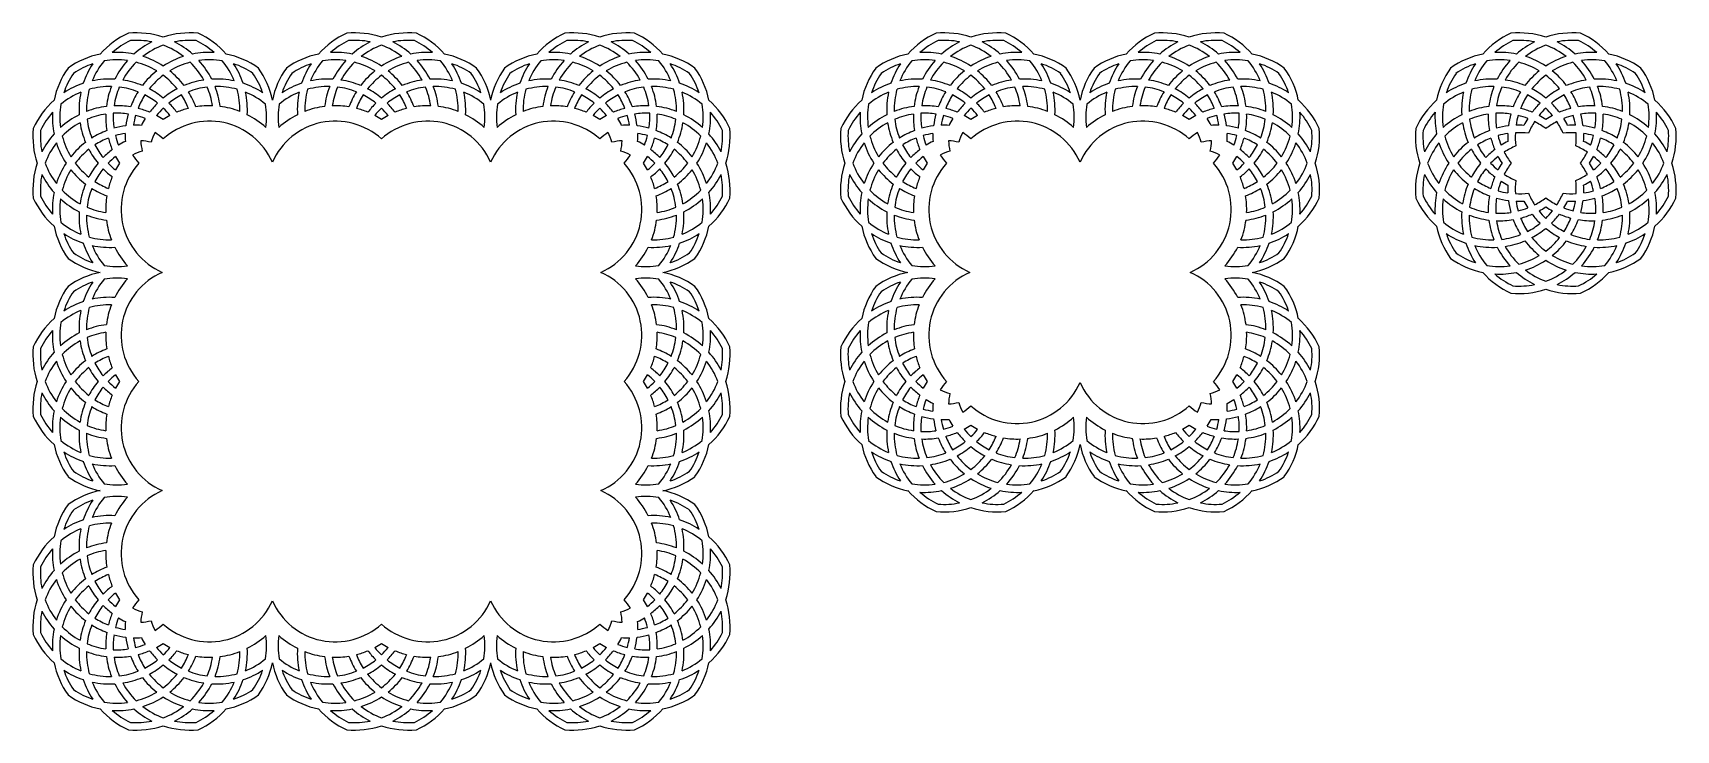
# Model space of a CAD drawing. Extents: x -12 to 401, y -16 to 159.
import ezdxf

# ---------------------------------------------------------------- set-up
doc = ezdxf.new("R2010")
doc.units = 0
doc.layers.get('0').update_dxf_attribs({"linetype": 'CONTINUOUS'})

msp = doc.modelspace()

# ---------------------------------------------------------------- linework, layer by layer
for centre, radius, start, end in [((20.72, 139.33), 21.15, 114.4376, 138.4679), ((14.02, 137.53), 21.15, 71.5321, 95.5624), ((27.42, 137.53), 21.15, 84.4376, 108.4679), ((20.72, 139.33), 21.15, 41.5321, 65.5624), ((75.56, 139.33), 21.15, 114.4376, 138.4679), ((68.86, 137.53), 21.15, 71.5321, 95.5624), ((82.26, 137.53), 21.15, 84.4376, 108.4679), ((75.56, 139.33), 21.15, 41.5321, 65.5624), ((130.39, 139.33), 21.15, 114.4376, 138.4679), ((123.69, 137.53), 21.15, 71.5321, 95.5624), ((137.09, 137.53), 21.15, 84.4376, 108.4679), ((130.39, 139.33), 21.15, 41.5321, 65.5624), ((223.62, 139.33), 21.15, 114.4376, 138.4679), ((216.93, 137.53), 21.15, 71.5321, 95.5624), ((230.32, 137.53), 21.15, 84.4376, 108.4679), ((223.62, 139.33), 21.15, 41.5321, 65.5624), ((278.46, 139.33), 21.15, 114.4376, 138.4679), ((271.76, 137.53), 21.15, 71.5321, 95.5624), ((285.16, 137.53), 21.15, 84.4376, 108.4679), ((278.46, 139.33), 21.15, 41.5321, 65.5624), ((368.05, 139.33), 21.15, 114.4376, 138.4679), ((361.35, 137.53), 21.15, 71.5321, 95.5624), ((374.74, 137.53), 21.15, 84.4376, 108.4679), ((368.05, 139.33), 21.15, 41.5321, 65.5624), ((9.12, 132.63), 21.15, 101.5321, 125.5624), ((20.72, 139.33), 19.27, 115.3656, 131.5854), ((9.12, 132.63), 21.15, 78.3855, 93.2225), ((14.02, 137.53), 19.27, 78.4146, 94.6344), ((27.42, 137.53), 21.15, 116.7775, 131.6145), ((27.42, 137.53), 19.27, 110.3403, 127.8172), ((9.12, 132.63), 21.15, 56.7244, 72.1417), ((14.02, 137.53), 19.27, 52.1828, 69.6597), ((32.32, 132.63), 21.15, 107.8583, 123.2756), ((27.42, 137.53), 19.27, 85.3656, 101.5854), ((14.02, 137.53), 21.15, 48.3855, 63.2225), ((32.32, 132.63), 21.15, 86.7775, 101.6145), ((20.72, 139.33), 19.27, 48.4146, 64.6344), ((32.32, 132.63), 21.15, 54.4376, 78.4679), ((63.96, 132.63), 21.15, 101.5321, 125.5624), ((75.56, 139.33), 19.27, 115.3656, 131.5854), ((63.96, 132.63), 21.15, 78.3855, 93.2225), ((68.86, 137.53), 19.27, 78.4146, 94.6344), ((82.26, 137.53), 21.15, 116.7775, 131.6145), ((82.26, 137.53), 19.27, 110.3403, 127.8172), ((63.96, 132.63), 21.15, 56.7244, 72.1417), ((68.86, 137.53), 19.27, 52.1828, 69.6597), ((87.16, 132.63), 21.15, 107.8583, 123.2756), ((82.26, 137.53), 19.27, 85.3656, 101.5854), ((68.86, 137.53), 21.15, 48.3855, 63.2225), ((87.16, 132.63), 21.15, 86.7775, 101.6145), ((75.56, 139.33), 19.27, 48.4146, 64.6344), ((87.16, 132.63), 21.15, 54.4376, 78.4679), ((118.79, 132.63), 21.15, 101.5321, 125.5624), ((130.39, 139.33), 19.27, 115.3656, 131.5854), ((118.79, 132.63), 21.15, 78.3855, 93.2225), ((123.69, 137.53), 19.27, 78.4146, 94.6344), ((137.09, 137.53), 21.15, 116.7775, 131.6145), ((137.09, 137.53), 19.27, 110.3403, 127.8172), ((118.79, 132.63), 21.15, 56.7244, 72.1417), ((123.69, 137.53), 19.27, 52.1828, 69.6597), ((141.99, 132.63), 21.15, 107.8583, 123.2756), ((137.09, 137.53), 19.27, 85.3656, 101.5854), ((123.69, 137.53), 21.15, 48.3855, 63.2225), ((141.99, 132.63), 21.15, 86.7775, 101.6145), ((130.39, 139.33), 19.27, 48.4146, 64.6344), ((141.99, 132.63), 21.15, 54.4376, 78.4679), ((212.02, 132.63), 21.15, 101.5321, 125.5624), ((223.62, 139.33), 19.27, 115.3656, 131.5854), ((212.02, 132.63), 21.15, 78.3855, 93.2225), ((216.93, 137.53), 19.27, 78.4146, 94.6344), ((230.32, 137.53), 21.15, 116.7775, 131.6145), ((230.32, 137.53), 19.27, 110.3403, 127.8172), ((212.02, 132.63), 21.15, 56.7244, 72.1417), ((216.93, 137.53), 19.27, 52.1828, 69.6597), ((235.23, 132.63), 21.15, 107.8583, 123.2756), ((230.32, 137.53), 19.27, 85.3656, 101.5854), ((216.93, 137.53), 21.15, 48.3855, 63.2225), ((235.23, 132.63), 21.15, 86.7775, 101.6145), ((223.62, 139.33), 19.27, 48.4146, 64.6344), ((235.23, 132.63), 21.15, 54.4376, 78.4679), ((266.86, 132.63), 21.15, 101.5321, 125.5624), ((278.46, 139.33), 19.27, 115.3656, 131.5854), ((266.86, 132.63), 21.15, 78.3855, 93.2225), ((271.76, 137.53), 19.27, 78.4146, 94.6344), ((285.16, 137.53), 21.15, 116.7775, 131.6145), ((285.16, 137.53), 19.27, 110.3403, 127.8172), ((266.86, 132.63), 21.15, 56.7244, 72.1417), ((271.76, 137.53), 19.27, 52.1828, 69.6597), ((290.06, 132.63), 21.15, 107.8583, 123.2756), ((285.16, 137.53), 19.27, 85.3656, 101.5854), ((271.76, 137.53), 21.15, 48.3855, 63.2225), ((290.06, 132.63), 21.15, 86.7775, 101.6145), ((278.46, 139.33), 19.27, 48.4146, 64.6344), ((290.06, 132.63), 21.15, 54.4376, 78.4679), ((356.44, 132.63), 21.15, 101.5321, 125.5624), ((368.05, 139.33), 19.27, 115.3656, 131.5854), ((356.44, 132.63), 21.15, 78.3855, 93.2225), ((361.35, 137.53), 19.27, 78.4146, 94.6344), ((374.74, 137.53), 21.15, 116.7775, 131.6145), ((374.74, 137.53), 19.27, 110.3403, 127.8172), ((356.44, 132.63), 21.15, 56.7244, 72.1417), ((361.35, 137.53), 19.27, 52.1828, 69.6597), ((379.65, 132.63), 21.15, 107.8583, 123.2756), ((374.74, 137.53), 19.27, 85.3656, 101.5854), ((361.35, 137.53), 21.15, 48.3855, 63.2225), ((379.65, 132.63), 21.15, 86.7775, 101.6145), ((368.05, 139.33), 19.27, 48.4146, 64.6344), ((379.65, 132.63), 21.15, 54.4376, 78.4679), ((14.02, 137.53), 21.15, 144.4376, 168.4679), ((9.12, 132.63), 19.27, 108.4146, 124.6344), ((20.72, 139.33), 21.15, 146.7775, 161.6145), ((20.72, 139.33), 19.27, 140.3403, 157.8172), ((9.12, 132.63), 19.27, 82.1828, 99.6597), ((27.42, 137.53), 21.15, 137.8583, 153.2756), ((27.42, 137.53), 19.27, 134.444, 151.1523), ((9.12, 132.63), 19.27, 58.8477, 75.556), ((32.32, 132.63), 21.15, 128.7475, 142.7313), ((32.32, 132.63), 19.27, 104.444, 121.1523), ((9.12, 132.63), 21.15, 37.2687, 51.2525), ((14.02, 137.53), 19.27, 28.8477, 45.556), ((32.32, 132.63), 19.27, 80.3403, 97.8172), ((14.02, 137.53), 21.15, 26.7244, 42.1417), ((20.72, 139.33), 19.27, 22.1828, 39.6597), ((20.72, 139.33), 21.15, 18.3855, 33.2225), ((32.32, 132.63), 19.27, 55.3656, 71.5854), ((27.42, 137.53), 21.15, 11.5321, 35.5624), ((68.86, 137.53), 21.15, 144.4376, 168.4679), ((63.96, 132.63), 19.27, 108.4146, 124.6344), ((75.56, 139.33), 21.15, 146.7775, 161.6145), ((75.56, 139.33), 19.27, 140.3403, 157.8172), ((63.96, 132.63), 19.27, 82.1828, 99.6597), ((82.26, 137.53), 21.15, 137.8583, 153.2756), ((82.26, 137.53), 19.27, 134.444, 151.1523), ((63.96, 132.63), 19.27, 58.8477, 75.556), ((87.16, 132.63), 21.15, 128.7475, 142.7313), ((87.16, 132.63), 19.27, 104.444, 121.1523), ((63.96, 132.63), 21.15, 37.2687, 51.2525), ((68.86, 137.53), 19.27, 28.8477, 45.556), ((87.16, 132.63), 19.27, 80.3403, 97.8172), ((68.86, 137.53), 21.15, 26.7244, 42.1417), ((75.56, 139.33), 19.27, 22.1828, 39.6597), ((87.16, 132.63), 19.27, 55.3656, 71.5854), ((75.56, 139.33), 21.15, 18.3855, 33.2225), ((82.26, 137.53), 21.15, 11.5321, 35.5624), ((123.69, 137.53), 21.15, 144.4376, 168.4679), ((118.79, 132.63), 19.27, 108.4146, 124.6344), ((130.39, 139.33), 21.15, 146.7775, 161.6145), ((130.39, 139.33), 19.27, 140.3403, 157.8172), ((118.79, 132.63), 19.27, 82.1828, 99.6597), ((137.09, 137.53), 21.15, 137.8583, 153.2756), ((137.09, 137.53), 19.27, 134.444, 151.1523), ((118.79, 132.63), 19.27, 58.8477, 75.556), ((141.99, 132.63), 21.15, 128.7475, 142.7313), ((141.99, 132.63), 19.27, 104.444, 121.1523), ((118.79, 132.63), 21.15, 37.2687, 51.2525), ((123.69, 137.53), 19.27, 28.8477, 45.556), ((141.99, 132.63), 19.27, 80.3403, 97.8172), ((123.69, 137.53), 21.15, 26.7244, 42.1417), ((130.39, 139.33), 19.27, 22.1828, 39.6597), ((141.99, 132.63), 19.27, 55.3656, 71.5854), ((130.39, 139.33), 21.15, 18.3855, 33.2225), ((137.09, 137.53), 21.15, 11.5321, 35.5624), ((216.93, 137.53), 21.15, 144.4376, 168.4679), ((212.02, 132.63), 19.27, 108.4146, 124.6344), ((223.62, 139.33), 21.15, 146.7775, 161.6145), ((223.62, 139.33), 19.27, 140.3403, 157.8172), ((212.02, 132.63), 19.27, 82.1828, 99.6597), ((230.32, 137.53), 21.15, 137.8583, 153.2756), ((230.32, 137.53), 19.27, 134.444, 151.1523), ((212.02, 132.63), 19.27, 58.8477, 75.556), ((235.23, 132.63), 21.15, 128.7475, 142.7313), ((235.23, 132.63), 19.27, 104.444, 121.1523), ((212.02, 132.63), 21.15, 37.2687, 51.2525), ((216.93, 137.53), 19.27, 28.8477, 45.556), ((235.23, 132.63), 19.27, 80.3403, 97.8172), ((216.93, 137.53), 21.15, 26.7244, 42.1417), ((223.62, 139.33), 19.27, 22.1828, 39.6597), ((223.62, 139.33), 21.15, 18.3855, 33.2225), ((235.23, 132.63), 19.27, 55.3656, 71.5854), ((230.32, 137.53), 21.15, 11.5321, 35.5624), ((271.76, 137.53), 21.15, 144.4376, 168.4679), ((266.86, 132.63), 19.27, 108.4146, 124.6344), ((278.46, 139.33), 21.15, 146.7775, 161.6145), ((278.46, 139.33), 19.27, 140.3403, 157.8172), ((266.86, 132.63), 19.27, 82.1828, 99.6597), ((285.16, 137.53), 21.15, 137.8583, 153.2756), ((285.16, 137.53), 19.27, 134.444, 151.1523), ((266.86, 132.63), 19.27, 58.8477, 75.556), ((290.06, 132.63), 21.15, 128.7475, 142.7313), ((290.06, 132.63), 19.27, 104.444, 121.1523), ((266.86, 132.63), 21.15, 37.2687, 51.2525), ((271.76, 137.53), 19.27, 28.8477, 45.556), ((290.06, 132.63), 19.27, 80.3403, 97.8172), ((271.76, 137.53), 21.15, 26.7244, 42.1417), ((278.46, 139.33), 19.27, 22.1828, 39.6597), ((290.06, 132.63), 19.27, 55.3656, 71.5854), ((278.46, 139.33), 21.15, 18.3855, 33.2225), ((285.16, 137.53), 21.15, 11.5321, 35.5624), ((361.35, 137.53), 21.15, 144.4376, 168.4679), ((356.44, 132.63), 19.27, 108.4146, 124.6344), ((368.05, 139.33), 21.15, 146.7775, 161.6145), ((368.05, 139.33), 19.27, 140.3403, 157.8172), ((356.44, 132.63), 19.27, 82.1828, 99.6597), ((374.74, 137.53), 21.15, 137.8583, 153.2756), ((374.74, 137.53), 19.27, 134.444, 151.1523), ((356.44, 132.63), 19.27, 58.8477, 75.556), ((379.65, 132.63), 21.15, 128.7475, 142.7313), ((379.65, 132.63), 19.27, 104.444, 121.1523), ((356.44, 132.63), 21.15, 37.2687, 51.2525), ((361.35, 137.53), 19.27, 28.8477, 45.556), ((379.65, 132.63), 19.27, 80.3403, 97.8172), ((361.35, 137.53), 21.15, 26.7244, 42.1417), ((368.05, 139.33), 19.27, 22.1828, 39.6597), ((379.65, 132.63), 19.27, 55.3656, 71.5854), ((368.05, 139.33), 21.15, 18.3855, 33.2225), ((374.74, 137.53), 21.15, 11.5321, 35.5624), ((14.02, 137.53), 19.27, 145.3656, 161.5854), ((7.33, 125.93), 21.15, 108.3855, 123.2225), ((20.72, 139.33), 19.27, 164.444, 181.1523), ((7.33, 125.93), 19.27, 88.8477, 105.556), ((7.33, 125.93), 21.15, 86.7244, 102.1417), ((27.42, 137.53), 21.15, 158.7475, 172.7313), ((27.42, 137.53), 19.27, 157.0169, 171.5503), ((7.33, 125.93), 19.27, 68.4497, 82.9831), ((7.33, 125.93), 21.15, 67.2687, 81.2525), ((32.32, 132.63), 19.27, 127.0169, 141.5503), ((7.33, 125.93), 21.15, 50.6877, 62.0629), ((9.12, 132.63), 19.27, 38.4497, 52.9831), ((34.12, 125.93), 21.15, 117.9371, 129.3123), ((34.12, 125.93), 21.15, 98.7475, 112.7313), ((34.12, 125.93), 19.27, 97.0169, 111.5503), ((14.02, 137.53), 19.27, 8.4497, 22.9831), ((34.12, 125.93), 21.15, 77.8583, 93.2756), ((14.02, 137.53), 21.15, 7.2687, 21.2525), ((34.12, 125.93), 19.27, 74.444, 91.1523), ((20.72, 139.33), 19.27, 358.8477, 15.556), ((34.12, 125.93), 21.15, 56.7775, 71.6145), ((27.42, 137.53), 19.27, 18.4146, 34.6344), ((68.86, 137.53), 19.27, 145.3656, 161.5854), ((62.16, 125.93), 21.15, 108.3855, 123.2225), ((75.56, 139.33), 19.27, 164.444, 181.1523), ((62.16, 125.93), 19.27, 88.8477, 105.556), ((62.16, 125.93), 21.15, 86.7244, 102.1417), ((82.26, 137.53), 21.15, 158.7475, 172.7313), ((82.26, 137.53), 19.27, 157.0169, 171.5503), ((62.16, 125.93), 19.27, 68.4497, 82.9831), ((62.16, 125.93), 21.15, 67.2687, 81.2525), ((87.16, 132.63), 19.27, 127.0169, 141.5503), ((62.16, 125.93), 21.15, 50.6877, 62.0629), ((63.96, 132.63), 19.27, 38.4497, 52.9831), ((88.95, 125.93), 21.15, 117.9371, 129.3123), ((88.95, 125.93), 21.15, 98.7475, 112.7313), ((88.95, 125.93), 19.27, 97.0169, 111.5503), ((68.86, 137.53), 19.27, 8.4497, 22.9831), ((88.95, 125.93), 21.15, 77.8583, 93.2756), ((68.86, 137.53), 21.15, 7.2687, 21.2525), ((88.95, 125.93), 19.27, 74.444, 91.1523), ((75.56, 139.33), 19.27, 358.8477, 15.556), ((88.95, 125.93), 21.15, 56.7775, 71.6145), ((82.26, 137.53), 19.27, 18.4146, 34.6344), ((123.69, 137.53), 19.27, 145.3656, 161.5854), ((117, 125.93), 21.15, 108.3855, 123.2225), ((130.39, 139.33), 19.27, 164.444, 181.1523), ((117, 125.93), 19.27, 88.8477, 105.556), ((117, 125.93), 21.15, 86.7244, 102.1417), ((137.09, 137.53), 21.15, 158.7475, 172.7313), ((137.09, 137.53), 19.27, 157.0169, 171.5503), ((117, 125.93), 19.27, 68.4497, 82.9831), ((117, 125.93), 21.15, 67.2687, 81.2525), ((141.99, 132.63), 19.27, 127.0169, 141.5503), ((117, 125.93), 21.15, 50.6877, 62.0629), ((118.79, 132.63), 19.27, 38.4497, 52.9831), ((143.79, 125.93), 21.15, 117.9371, 129.3123), ((143.79, 125.93), 21.15, 98.7475, 112.7313), ((143.79, 125.93), 19.27, 97.0169, 111.5503), ((123.69, 137.53), 19.27, 8.4497, 22.9831), ((143.79, 125.93), 21.15, 77.8583, 93.2756), ((123.69, 137.53), 21.15, 7.2687, 21.2525), ((143.79, 125.93), 19.27, 74.444, 91.1523), ((130.39, 139.33), 19.27, 358.8477, 15.556), ((143.79, 125.93), 21.15, 56.7775, 71.6145), ((137.09, 137.53), 19.27, 18.4146, 34.6344), ((216.93, 137.53), 19.27, 145.3656, 161.5854), ((210.23, 125.93), 21.15, 108.3855, 123.2225), ((223.62, 139.33), 19.27, 164.444, 181.1523), ((210.23, 125.93), 19.27, 88.8477, 105.556), ((210.23, 125.93), 21.15, 86.7244, 102.1417), ((230.32, 137.53), 21.15, 158.7475, 172.7313), ((230.32, 137.53), 19.27, 157.0169, 171.5503), ((210.23, 125.93), 19.27, 68.4497, 82.9831), ((210.23, 125.93), 21.15, 67.2687, 81.2525), ((235.23, 132.63), 19.27, 127.0169, 141.5503), ((210.23, 125.93), 21.15, 50.6877, 62.0629), ((212.02, 132.63), 19.27, 38.4497, 52.9831), ((237.02, 125.93), 21.15, 117.9371, 129.3123), ((237.02, 125.93), 21.15, 98.7475, 112.7313), ((237.02, 125.93), 19.27, 97.0169, 111.5503), ((216.93, 137.53), 19.27, 8.4497, 22.9831), ((237.02, 125.93), 21.15, 77.8583, 93.2756), ((216.93, 137.53), 21.15, 7.2687, 21.2525), ((237.02, 125.93), 19.27, 74.444, 91.1523), ((223.62, 139.33), 19.27, 358.8477, 15.556), ((237.02, 125.93), 21.15, 56.7775, 71.6145), ((230.32, 137.53), 19.27, 18.4146, 34.6344), ((271.76, 137.53), 19.27, 145.3656, 161.5854), ((265.06, 125.93), 21.15, 108.3855, 123.2225), ((278.46, 139.33), 19.27, 164.444, 181.1523), ((265.06, 125.93), 19.27, 88.8477, 105.556), ((265.06, 125.93), 21.15, 86.7244, 102.1417), ((285.16, 137.53), 21.15, 158.7475, 172.7313), ((285.16, 137.53), 19.27, 157.0169, 171.5503), ((265.06, 125.93), 19.27, 68.4497, 82.9831), ((265.06, 125.93), 21.15, 67.2687, 81.2525), ((290.06, 132.63), 19.27, 127.0169, 141.5503), ((265.06, 125.93), 21.15, 50.6877, 62.0629), ((266.86, 132.63), 19.27, 38.4497, 52.9831), ((291.86, 125.93), 21.15, 117.9371, 129.3123), ((291.86, 125.93), 21.15, 98.7475, 112.7313), ((291.86, 125.93), 19.27, 97.0169, 111.5503), ((271.76, 137.53), 19.27, 8.4497, 22.9831), ((291.86, 125.93), 21.15, 77.8583, 93.2756), ((271.76, 137.53), 21.15, 7.2687, 21.2525), ((291.86, 125.93), 19.27, 74.444, 91.1523), ((278.46, 139.33), 19.27, 358.8477, 15.556), ((291.86, 125.93), 21.15, 56.7775, 71.6145), ((285.16, 137.53), 19.27, 18.4146, 34.6344), ((361.35, 137.53), 19.27, 145.3656, 161.5854), ((354.65, 125.93), 21.15, 108.3855, 123.2225), ((368.05, 139.33), 19.27, 164.444, 181.1523), ((354.65, 125.93), 19.27, 88.8477, 105.556), ((354.65, 125.93), 21.15, 86.7244, 102.1417), ((374.74, 137.53), 21.15, 158.7475, 172.7313), ((374.74, 137.53), 19.27, 157.0169, 171.5503), ((354.65, 125.93), 19.27, 68.4497, 82.9831), ((354.65, 125.93), 21.15, 67.2687, 81.2525), ((379.65, 132.63), 19.27, 127.0169, 141.5503), ((354.65, 125.93), 21.15, 50.6877, 62.0629), ((356.44, 132.63), 19.27, 38.4497, 52.9831), ((381.44, 125.93), 21.15, 117.9371, 129.3123), ((381.44, 125.93), 21.15, 98.7475, 112.7313), ((381.44, 125.93), 19.27, 97.0169, 111.5503), ((361.35, 137.53), 19.27, 8.4497, 22.9831), ((381.44, 125.93), 21.15, 77.8583, 93.2756), ((381.44, 125.93), 19.27, 74.444, 91.1523), ((361.35, 137.53), 21.15, 7.2687, 21.2525), ((368.05, 139.33), 19.27, 358.8477, 15.556), ((381.44, 125.93), 21.15, 56.7775, 71.6145), ((374.74, 137.53), 19.27, 18.4146, 34.6344), ((7.33, 125.93), 21.15, 131.5321, 155.5624), ((14.02, 137.53), 19.27, 170.3403, 187.8172), ((7.33, 125.93), 19.27, 112.1828, 129.6597), ((20.72, 139.33), 21.15, 167.8583, 183.2756), ((9.12, 119.23), 21.15, 80.6877, 92.0629), ((32.32, 132.63), 21.15, 147.9371, 159.3123), ((32.32, 132.63), 19.27, 147.183, 158.4481), ((7.33, 125.93), 19.27, 51.5519, 62.817), ((34.12, 125.93), 21.15, 134.461, 142.7313), ((34.12, 125.93), 19.27, 117.183, 128.4481), ((7.33, 125.93), 21.15, 37.2687, 45.539), ((9.12, 132.63), 19.27, 21.5519, 32.817), ((9.12, 132.63), 21.15, 20.6877, 32.0629), ((32.32, 119.23), 21.15, 87.9371, 99.3123), ((20.72, 139.33), 21.15, 356.7244, 12.1417), ((34.12, 125.93), 19.27, 50.3403, 67.8172), ((27.42, 137.53), 19.27, 352.1828, 9.6597), ((68.86, 137.53), 19.27, 170.3403, 187.8172), ((62.16, 125.93), 19.27, 112.1828, 129.6597), ((75.56, 139.33), 21.15, 167.8583, 183.2756), ((63.96, 119.23), 21.15, 80.6877, 92.0629), ((87.16, 132.63), 21.15, 147.9371, 159.3123), ((87.16, 132.63), 19.27, 147.183, 158.4481), ((62.16, 125.93), 19.27, 51.5519, 62.817), ((88.95, 125.93), 21.15, 134.461, 142.7313), ((88.95, 125.93), 19.27, 117.183, 128.4481), ((62.16, 125.93), 21.15, 37.2687, 45.539), ((63.96, 132.63), 19.27, 21.5519, 32.817), ((63.96, 132.63), 21.15, 20.6877, 32.0629), ((87.16, 119.23), 21.15, 87.9371, 99.3123), ((88.95, 125.93), 19.27, 50.3403, 67.8172), ((75.56, 139.33), 21.15, 356.7244, 12.1417), ((82.26, 137.53), 19.27, 352.1828, 9.6597), ((123.69, 137.53), 19.27, 170.3403, 187.8172), ((117, 125.93), 19.27, 112.1828, 129.6597), ((130.39, 139.33), 21.15, 167.8583, 183.2756), ((118.79, 119.23), 21.15, 80.6877, 92.0629), ((141.99, 132.63), 21.15, 147.9371, 159.3123), ((141.99, 132.63), 19.27, 147.183, 158.4481), ((117, 125.93), 19.27, 51.5519, 62.817), ((143.79, 125.93), 21.15, 134.461, 142.7313), ((143.79, 125.93), 19.27, 117.183, 128.4481), ((117, 125.93), 21.15, 37.2687, 45.539), ((118.79, 132.63), 19.27, 21.5519, 32.817), ((118.79, 132.63), 21.15, 20.6877, 32.0629), ((141.99, 119.23), 21.15, 87.9371, 99.3123), ((143.79, 125.93), 19.27, 50.3403, 67.8172), ((130.39, 139.33), 21.15, 356.7244, 12.1417), ((137.09, 137.53), 19.27, 352.1828, 9.6597), ((143.79, 125.93), 21.15, 24.4376, 48.4679), ((210.23, 125.93), 21.15, 131.5321, 155.5624), ((216.93, 137.53), 19.27, 170.3403, 187.8172), ((210.23, 125.93), 19.27, 112.1828, 129.6597), ((223.62, 139.33), 21.15, 167.8583, 183.2756), ((212.02, 119.23), 21.15, 80.6877, 92.0629), ((235.23, 132.63), 21.15, 147.9371, 159.3123), ((235.23, 132.63), 19.27, 147.183, 158.4481), ((210.23, 125.93), 19.27, 51.5519, 62.817), ((237.02, 125.93), 21.15, 134.461, 142.7313), ((237.02, 125.93), 19.27, 117.183, 128.4481), ((210.23, 125.93), 21.15, 37.2687, 45.539), ((212.02, 132.63), 19.27, 21.5519, 32.817), ((212.02, 132.63), 21.15, 20.6877, 32.0629), ((235.23, 119.23), 21.15, 87.9371, 99.3123), ((237.02, 125.93), 19.27, 50.3403, 67.8172), ((223.62, 139.33), 21.15, 356.7244, 12.1417), ((230.32, 137.53), 19.27, 352.1828, 9.6597), ((271.76, 137.53), 19.27, 170.3403, 187.8172), ((265.06, 125.93), 19.27, 112.1828, 129.6597), ((278.46, 139.33), 21.15, 167.8583, 183.2756), ((266.86, 119.23), 21.15, 80.6877, 92.0629), ((290.06, 132.63), 21.15, 147.9371, 159.3123), ((290.06, 132.63), 19.27, 147.183, 158.4481), ((265.06, 125.93), 19.27, 51.5519, 62.817), ((291.86, 125.93), 21.15, 134.461, 142.7313), ((291.86, 125.93), 19.27, 117.183, 128.4481), ((265.06, 125.93), 21.15, 37.2687, 45.539), ((266.86, 132.63), 19.27, 21.5519, 32.817), ((266.86, 132.63), 21.15, 20.6877, 32.0629), ((290.06, 119.23), 21.15, 87.9371, 99.3123), ((278.46, 139.33), 21.15, 356.7244, 12.1417), ((291.86, 125.93), 19.27, 50.3403, 67.8172), ((285.16, 137.53), 19.27, 352.1828, 9.6597), ((291.86, 125.93), 21.15, 24.4376, 48.4679), ((354.65, 125.93), 21.15, 131.5321, 155.5624), ((361.35, 137.53), 19.27, 170.3403, 187.8172), ((354.65, 125.93), 19.27, 112.1828, 129.6597), ((368.05, 139.33), 21.15, 167.8583, 183.2756), ((356.44, 119.23), 21.15, 80.6877, 92.0629), ((379.65, 132.63), 21.15, 147.9371, 159.3123), ((379.65, 132.63), 19.27, 147.183, 158.4481), ((354.65, 125.93), 19.27, 51.5519, 62.817), ((381.44, 125.93), 21.15, 134.461, 142.7313), ((381.44, 125.93), 19.27, 117.183, 128.4481), ((354.65, 125.93), 21.15, 37.2687, 45.539), ((356.44, 132.63), 19.27, 21.5519, 32.817), ((356.44, 132.63), 21.15, 20.6877, 32.0629), ((379.65, 119.23), 21.15, 87.9371, 99.3123), ((381.44, 125.93), 19.27, 50.3403, 67.8172), ((368.05, 139.33), 21.15, 356.7244, 12.1417), ((374.74, 137.53), 19.27, 352.1828, 9.6597), ((381.44, 125.93), 21.15, 24.4376, 48.4679), ((7.33, 125.93), 19.27, 138.4146, 154.6344), ((14.02, 137.53), 21.15, 176.7775, 191.6145), ((9.12, 119.23), 21.15, 116.7244, 132.1417), ((9.12, 119.23), 21.15, 97.2687, 111.2525), ((9.12, 119.23), 19.27, 98.4497, 112.9831), ((20.72, 139.33), 19.27, 187.0169, 201.5503), ((27.42, 137.53), 21.15, 177.9371, 189.3123), ((27.42, 137.53), 19.27, 177.183, 188.4481), ((9.12, 119.23), 19.27, 81.5519, 92.817), ((32.32, 132.63), 21.15, 164.461, 172.7313), ((32.32, 132.63), 19.27, 164.0423, 171.5503), ((9.12, 119.23), 19.27, 68.4497, 75.9577), ((9.12, 119.23), 21.15, 67.2687, 75.539), ((34.12, 125.93), 21.15, 147.9371, 153.2756), ((34.12, 125.93), 19.27, 134.0423, 141.5503), ((9.12, 119.23), 21.15, 56.7244, 62.0629), ((7.33, 125.93), 19.27, 38.4497, 45.9577), ((32.32, 119.23), 21.15, 117.9371, 123.2756), ((32.32, 119.23), 17.27, 23.6908, 132.2038), ((32.32, 119.23), 21.15, 104.461, 112.7313), ((32.32, 119.23), 21.15, 68.7475, 82.7313), ((32.32, 119.23), 21.15, 47.8583, 63.2756), ((63.96, 119.23), 17.27, 47.7962, 156.3092), ((63.96, 119.23), 21.15, 116.7244, 132.1417), ((63.96, 119.23), 21.15, 97.2687, 111.2525), ((63.96, 119.23), 21.15, 67.2687, 75.539), ((88.95, 125.93), 19.27, 134.0423, 141.5503), ((63.96, 119.23), 21.15, 56.7244, 62.0629), ((62.16, 125.93), 19.27, 38.4497, 45.9577), ((87.16, 119.23), 21.15, 117.9371, 123.2756), ((87.16, 119.23), 17.27, 23.6908, 132.2038), ((87.16, 119.23), 21.15, 104.461, 112.7313), ((87.16, 119.23), 21.15, 68.7475, 82.7313), ((87.16, 119.23), 21.15, 47.8583, 63.2756), ((118.79, 119.23), 17.27, 47.7962, 156.3092), ((118.79, 119.23), 21.15, 116.7244, 132.1417), ((118.79, 119.23), 21.15, 97.2687, 111.2525), ((118.79, 119.23), 21.15, 67.2687, 75.539), ((143.79, 125.93), 19.27, 134.0423, 141.5503), ((118.79, 119.23), 21.15, 56.7244, 62.0629), ((117, 125.93), 19.27, 38.4497, 45.9577), ((141.99, 119.23), 21.15, 117.9371, 123.2756), ((141.99, 119.23), 21.15, 104.461, 112.7313), ((141.99, 119.23), 19.27, 104.0423, 111.5503), ((117, 125.93), 21.15, 26.7244, 32.0629), ((118.79, 132.63), 19.27, 8.4497, 15.9577), ((141.99, 119.23), 19.27, 87.183, 98.4481), ((118.79, 132.63), 21.15, 7.2687, 15.539), ((123.69, 137.53), 19.27, 351.5519, 2.817), ((123.69, 137.53), 21.15, 350.6877, 2.0629), ((141.99, 119.23), 21.15, 68.7475, 82.7313), ((141.99, 119.23), 19.27, 67.0169, 81.5503), ((130.39, 139.33), 19.27, 338.4497, 352.9831), ((141.99, 119.23), 21.15, 47.8583, 63.2756), ((137.09, 137.53), 21.15, 348.3855, 3.2225), ((143.79, 125.93), 19.27, 25.3656, 41.5854), ((210.23, 125.93), 19.27, 138.4146, 154.6344), ((216.93, 137.53), 21.15, 176.7775, 191.6145), ((212.02, 119.23), 21.15, 116.7244, 132.1417), ((212.02, 119.23), 21.15, 97.2687, 111.2525), ((212.02, 119.23), 19.27, 98.4497, 112.9831), ((223.62, 139.33), 19.27, 187.0169, 201.5503), ((230.32, 137.53), 21.15, 177.9371, 189.3123), ((230.32, 137.53), 19.27, 177.183, 188.4481), ((212.02, 119.23), 19.27, 81.5519, 92.817), ((235.23, 132.63), 21.15, 164.461, 172.7313), ((235.23, 132.63), 19.27, 164.0423, 171.5503), ((212.02, 119.23), 19.27, 68.4497, 75.9577), ((212.02, 119.23), 21.15, 67.2687, 75.539), ((237.02, 125.93), 21.15, 147.9371, 153.2756), ((237.02, 125.93), 19.27, 134.0423, 141.5503), ((212.02, 119.23), 21.15, 56.7244, 62.0629), ((210.23, 125.93), 19.27, 38.4497, 45.9577), ((235.23, 119.23), 21.15, 117.9371, 123.2756), ((235.23, 119.23), 17.27, 23.6908, 132.2038), ((235.23, 119.23), 21.15, 104.461, 112.7313), ((235.23, 119.23), 21.15, 68.7475, 82.7313), ((235.23, 119.23), 21.15, 47.8583, 63.2756), ((266.86, 119.23), 17.27, 47.7962, 156.3092), ((266.86, 119.23), 21.15, 116.7244, 132.1417), ((266.86, 119.23), 21.15, 97.2687, 111.2525), ((266.86, 119.23), 21.15, 67.2687, 75.539), ((291.86, 125.93), 19.27, 134.0423, 141.5503), ((266.86, 119.23), 21.15, 56.7244, 62.0629), ((265.06, 125.93), 19.27, 38.4497, 45.9577), ((290.06, 119.23), 21.15, 117.9371, 123.2756), ((290.06, 119.23), 21.15, 104.461, 112.7313), ((290.06, 119.23), 19.27, 104.0423, 111.5503), ((265.06, 125.93), 21.15, 26.7244, 32.0629), ((266.86, 132.63), 19.27, 8.4497, 15.9577), ((290.06, 119.23), 19.27, 87.183, 98.4481), ((266.86, 132.63), 21.15, 7.2687, 15.539), ((271.76, 137.53), 19.27, 351.5519, 2.817), ((271.76, 137.53), 21.15, 350.6877, 2.0629), ((290.06, 119.23), 21.15, 68.7475, 82.7313), ((290.06, 119.23), 19.27, 67.0169, 81.5503), ((278.46, 139.33), 19.27, 338.4497, 352.9831), ((290.06, 119.23), 21.15, 47.8583, 63.2756), ((285.16, 137.53), 21.15, 348.3855, 3.2225), ((291.86, 125.93), 19.27, 25.3656, 41.5854), ((354.65, 125.93), 19.27, 138.4146, 154.6344), ((361.35, 137.53), 21.15, 176.7775, 191.6145), ((356.44, 119.23), 21.15, 116.7244, 132.1417), ((356.44, 119.23), 21.15, 97.2687, 111.2525), ((356.44, 119.23), 19.27, 98.4497, 112.9831), ((368.05, 139.33), 19.27, 187.0169, 201.5503), ((374.74, 137.53), 21.15, 177.9371, 189.3123), ((374.74, 137.53), 19.27, 177.183, 188.4481), ((356.44, 119.23), 19.27, 81.5519, 92.817), ((379.65, 132.63), 21.15, 164.461, 172.7313), ((379.65, 132.63), 19.27, 164.0423, 171.5503), ((356.44, 119.23), 19.27, 68.4497, 75.9577), ((356.44, 119.23), 21.15, 67.2687, 75.539), ((381.44, 125.93), 21.15, 147.9371, 153.2756), ((381.44, 125.93), 19.27, 147.183, 157.0169), ((356.44, 119.23), 19.27, 52.9831, 62.817), ((381.44, 125.93), 19.27, 134.0423, 141.5503), ((356.44, 119.23), 21.15, 56.7244, 62.0629), ((354.65, 125.93), 19.27, 38.4497, 45.9577), ((379.65, 119.23), 21.15, 117.9371, 123.2756), ((379.65, 119.23), 19.27, 117.183, 127.0169), ((354.65, 125.93), 19.27, 22.9831, 32.817), ((379.65, 119.23), 21.15, 104.461, 112.7313), ((379.65, 119.23), 19.27, 104.0423, 111.5503), ((354.65, 125.93), 21.15, 26.7244, 32.0629), ((356.44, 132.63), 19.27, 8.4497, 15.9577), ((379.65, 119.23), 19.27, 87.183, 98.4481), ((356.44, 132.63), 21.15, 7.2687, 15.539), ((361.35, 137.53), 19.27, 351.5519, 2.817), ((361.35, 137.53), 21.15, 350.6877, 2.0629), ((379.65, 119.23), 21.15, 68.7475, 82.7313), ((379.65, 119.23), 19.27, 67.0169, 81.5503), ((368.05, 139.33), 19.27, 338.4497, 352.9831), ((379.65, 119.23), 21.15, 47.8583, 63.2756), ((374.74, 137.53), 21.15, 348.3855, 3.2225), ((381.44, 125.93), 19.27, 25.3656, 41.5854), ((9.12, 132.63), 21.15, 174.4376, 198.4679), ((9.12, 132.63), 19.27, 175.3656, 191.5854), ((9.12, 119.23), 21.15, 138.3855, 153.2225), ((9.12, 119.23), 19.27, 118.8477, 135.556), ((14.02, 137.53), 19.27, 194.444, 211.1523), ((20.72, 139.33), 21.15, 188.7475, 202.7313), ((14.02, 114.33), 21.15, 110.6877, 122.0629), ((14.02, 114.33), 19.27, 111.5519, 122.817), ((27.42, 137.53), 21.15, 194.461, 202.7313), ((14.02, 114.33), 21.15, 97.2687, 105.539), ((14.02, 114.33), 19.27, 98.4497, 105.9577), ((27.42, 137.53), 19.27, 194.0423, 201.5503), ((32.32, 132.63), 21.15, 177.9371, 183.2756), ((14.02, 114.33), 21.15, 86.7244, 92.0629), ((34.12, 125.93), 17.27, 153.5265, 162.2038), ((9.12, 119.23), 17.27, 47.7962, 56.4735), ((141.99, 119.23), 17.27, 123.5265, 132.2038), ((117, 125.93), 17.27, 17.7962, 26.4735), ((137.09, 114.33), 21.15, 87.9371, 93.2756), ((137.09, 114.33), 21.15, 74.461, 82.7313), ((118.79, 132.63), 21.15, 356.7244, 2.0629), ((137.09, 114.33), 19.27, 74.0423, 81.5503), ((123.69, 137.53), 19.27, 338.4497, 345.9577), ((123.69, 137.53), 21.15, 337.2687, 345.539), ((137.09, 114.33), 19.27, 57.183, 68.4481), ((137.09, 114.33), 21.15, 57.9371, 69.3123), ((130.39, 139.33), 21.15, 337.2687, 351.2525), ((141.99, 119.23), 19.27, 44.444, 61.1523), ((137.09, 137.53), 19.27, 328.8477, 345.556), ((141.99, 119.23), 21.15, 26.7775, 41.6145), ((141.99, 132.63), 19.27, 348.4146, 4.6344), ((141.99, 132.63), 21.15, 341.5321, 5.5624), ((212.02, 132.63), 21.15, 174.4376, 198.4679), ((212.02, 132.63), 19.27, 175.3656, 191.5854), ((212.02, 119.23), 21.15, 138.3855, 153.2225), ((212.02, 119.23), 19.27, 118.8477, 135.556), ((216.93, 137.53), 19.27, 194.444, 211.1523), ((223.62, 139.33), 21.15, 188.7475, 202.7313), ((216.93, 114.33), 21.15, 110.6877, 122.0629), ((216.93, 114.33), 19.27, 111.5519, 122.817), ((230.32, 137.53), 21.15, 194.461, 202.7313), ((216.93, 114.33), 21.15, 97.2687, 105.539), ((216.93, 114.33), 19.27, 98.4497, 105.9577), ((230.32, 137.53), 19.27, 194.0423, 201.5503), ((235.23, 132.63), 21.15, 177.9371, 183.2756), ((216.93, 114.33), 21.15, 86.7244, 92.0629), ((237.02, 125.93), 17.27, 153.5265, 162.2038), ((212.02, 119.23), 17.27, 47.7962, 56.4735), ((290.06, 119.23), 17.27, 123.5265, 132.2038), ((265.06, 125.93), 17.27, 17.7962, 26.4735), ((285.16, 114.33), 21.15, 87.9371, 93.2756), ((285.16, 114.33), 21.15, 74.461, 82.7313), ((266.86, 132.63), 21.15, 356.7244, 2.0629), ((285.16, 114.33), 19.27, 74.0423, 81.5503), ((271.76, 137.53), 19.27, 338.4497, 345.9577), ((271.76, 137.53), 21.15, 337.2687, 345.539), ((285.16, 114.33), 19.27, 57.183, 68.4481), ((285.16, 114.33), 21.15, 57.9371, 69.3123), ((278.46, 139.33), 21.15, 337.2687, 351.2525), ((290.06, 119.23), 19.27, 44.444, 61.1523), ((285.16, 137.53), 19.27, 328.8477, 345.556), ((290.06, 119.23), 21.15, 26.7775, 41.6145), ((290.06, 132.63), 19.27, 348.4146, 4.6344), ((290.06, 132.63), 21.15, 341.5321, 5.5624), ((356.44, 132.63), 21.15, 174.4376, 198.4679), ((356.44, 132.63), 19.27, 175.3656, 191.5854), ((356.44, 119.23), 21.15, 138.3855, 153.2225), ((356.44, 119.23), 19.27, 118.8477, 135.556), ((361.35, 137.53), 19.27, 194.444, 211.1523), ((368.05, 139.33), 21.15, 188.7475, 202.7313), ((361.35, 114.33), 21.15, 110.6877, 122.0629), ((361.35, 114.33), 19.27, 111.5519, 122.817), ((374.74, 137.53), 21.15, 194.461, 202.7313), ((361.35, 114.33), 21.15, 97.2687, 105.539), ((361.35, 114.33), 19.27, 98.4497, 105.9577), ((374.74, 137.53), 19.27, 194.0423, 201.5503), ((379.65, 132.63), 21.15, 177.9371, 183.2756), ((379.65, 132.63), 19.27, 177.183, 187.0169), ((361.35, 114.33), 19.27, 82.9831, 92.817), ((361.35, 114.33), 21.15, 86.7244, 92.0629), ((374.74, 114.33), 19.27, 87.183, 97.0169), ((374.74, 114.33), 21.15, 87.9371, 93.2756), ((356.44, 132.63), 19.27, 352.9831, 2.817), ((374.74, 114.33), 21.15, 74.461, 82.7313), ((356.44, 132.63), 21.15, 356.7244, 2.0629), ((374.74, 114.33), 19.27, 74.0423, 81.5503), ((361.35, 137.53), 19.27, 338.4497, 345.9577), ((361.35, 137.53), 21.15, 337.2687, 345.539), ((374.74, 114.33), 19.27, 57.183, 68.4481), ((374.74, 114.33), 21.15, 57.9371, 69.3123), ((368.05, 139.33), 21.15, 337.2687, 351.2525), ((379.65, 119.23), 19.27, 44.444, 61.1523), ((374.74, 137.53), 19.27, 328.8477, 345.556), ((379.65, 119.23), 21.15, 26.7775, 41.6145), ((379.65, 132.63), 19.27, 348.4146, 4.6344), ((379.65, 132.63), 21.15, 341.5321, 5.5624), ((9.12, 119.23), 19.27, 142.1828, 159.6597), ((14.02, 137.53), 21.15, 197.8583, 213.2756), ((14.02, 114.33), 21.15, 127.2687, 141.2525), ((14.02, 114.33), 19.27, 128.4497, 142.9831), ((20.72, 139.33), 21.15, 207.9371, 219.3123), ((20.72, 139.33), 19.27, 207.183, 218.4481), ((20.72, 112.53), 21.15, 127.2687, 135.539), ((20.72, 112.53), 21.15, 116.7244, 122.0629), ((20.72, 112.53), 17.27, 107.7962, 116.4735), ((27.42, 137.53), 17.27, 213.5265, 222.2038), ((32.32, 132.63), 17.27, 183.5265, 192.2038), ((14.02, 114.33), 17.27, 77.7962, 86.4735), ((137.09, 114.33), 17.27, 93.5265, 102.2038), ((118.79, 132.63), 17.27, 347.7962, 356.4735), ((130.39, 112.53), 17.27, 63.5265, 72.2038), ((123.69, 137.53), 17.27, 317.7962, 326.4735), ((130.39, 112.53), 21.15, 57.9371, 63.2756), ((130.39, 112.53), 21.15, 44.461, 52.7313), ((130.39, 139.33), 19.27, 321.5519, 332.817), ((130.39, 139.33), 21.15, 320.6877, 332.0629), ((137.09, 114.33), 19.27, 37.0169, 51.5503), ((137.09, 114.33), 21.15, 38.7475, 52.7313), ((137.09, 137.53), 21.15, 326.7244, 342.1417), ((141.99, 119.23), 19.27, 20.3403, 37.8172), ((212.02, 119.23), 19.27, 142.1828, 159.6597), ((216.93, 137.53), 21.15, 197.8583, 213.2756), ((216.93, 114.33), 21.15, 127.2687, 141.2525), ((216.93, 114.33), 19.27, 128.4497, 142.9831), ((223.62, 139.33), 21.15, 207.9371, 219.3123), ((223.62, 139.33), 19.27, 207.183, 218.4481), ((223.62, 112.53), 21.15, 127.2687, 135.539), ((223.62, 112.53), 21.15, 116.7244, 122.0629), ((223.62, 112.53), 17.27, 107.7962, 116.4735), ((230.32, 137.53), 17.27, 213.5265, 222.2038), ((235.23, 132.63), 17.27, 183.5265, 192.2038), ((216.93, 114.33), 17.27, 77.7962, 86.4735), ((285.16, 114.33), 17.27, 93.5265, 102.2038), ((266.86, 132.63), 17.27, 347.7962, 356.4735), ((278.46, 112.53), 17.27, 63.5265, 72.2038), ((271.76, 137.53), 17.27, 317.7962, 326.4735), ((278.46, 112.53), 21.15, 57.9371, 63.2756), ((278.46, 112.53), 21.15, 44.461, 52.7313), ((278.46, 139.33), 19.27, 321.5519, 332.817), ((278.46, 139.33), 21.15, 320.6877, 332.0629), ((285.16, 114.33), 19.27, 37.0169, 51.5503), ((285.16, 114.33), 21.15, 38.7475, 52.7313), ((285.16, 137.53), 21.15, 326.7244, 342.1417), ((290.06, 119.23), 19.27, 20.3403, 37.8172), ((356.44, 119.23), 19.27, 142.1828, 159.6597), ((361.35, 137.53), 21.15, 197.8583, 213.2756), ((361.35, 114.33), 21.15, 127.2687, 141.2525), ((361.35, 114.33), 19.27, 128.4497, 142.9831), ((368.05, 139.33), 21.15, 207.9371, 219.3123), ((368.05, 139.33), 19.27, 207.183, 218.4481), ((368.05, 112.53), 21.15, 127.2687, 135.539), ((368.05, 112.53), 21.15, 116.7244, 122.0629), ((368.05, 112.53), 19.27, 112.9831, 122.817), ((374.74, 137.53), 19.27, 207.183, 217.0169), ((368.05, 112.53), 19.27, 57.183, 67.0169), ((361.35, 137.53), 19.27, 322.9831, 332.817), ((368.05, 112.53), 21.15, 57.9371, 63.2756), ((368.05, 112.53), 21.15, 44.461, 52.7313), ((368.05, 139.33), 19.27, 321.5519, 332.817), ((368.05, 139.33), 21.15, 320.6877, 332.0629), ((374.74, 114.33), 19.27, 37.0169, 51.5503), ((374.74, 114.33), 21.15, 38.7475, 52.7313), ((374.74, 137.53), 21.15, 326.7244, 342.1417), ((379.65, 119.23), 19.27, 20.3403, 37.8172), ((9.12, 119.23), 21.15, 161.5321, 185.5624), ((9.12, 132.63), 19.27, 200.3403, 217.8172), ((14.02, 114.33), 21.15, 146.7244, 162.1417), ((14.02, 114.33), 19.27, 148.8477, 165.556), ((14.02, 137.53), 21.15, 218.7475, 232.7313), ((14.02, 137.53), 19.27, 217.0169, 231.5503), ((20.72, 112.53), 21.15, 140.6877, 152.0629), ((20.72, 112.53), 19.27, 141.5519, 152.817), ((20.72, 139.33), 21.15, 224.461, 232.7313), ((20.72, 112.53), 19.27, 128.4497, 135.9577), ((20.72, 139.33), 19.27, 224.0423, 231.5503), ((27.42, 137.53), 21.15, 207.9371, 213.2756), ((27.42, 114.33), 21.15, 146.7244, 152.0629), ((27.42, 114.33), 17.27, 137.7962, 246.3092), ((123.69, 114.33), 17.27, 293.6908, 42.2038), ((123.69, 137.53), 21.15, 326.7244, 332.0629), ((123.69, 114.33), 21.15, 27.9371, 33.2756), ((130.39, 112.53), 19.27, 44.0423, 51.5503), ((130.39, 139.33), 19.27, 308.4497, 315.9577), ((130.39, 139.33), 21.15, 307.2687, 315.539), ((130.39, 112.53), 19.27, 27.183, 38.4481), ((130.39, 112.53), 21.15, 27.9371, 39.3123), ((137.09, 137.53), 19.27, 308.4497, 322.9831), ((137.09, 137.53), 21.15, 307.2687, 321.2525), ((137.09, 114.33), 19.27, 14.444, 31.1523), ((137.09, 114.33), 21.15, 17.8583, 33.2756), ((141.99, 132.63), 19.27, 322.1828, 339.6597), ((141.99, 119.23), 21.15, 354.4376, 18.4679), ((212.02, 119.23), 21.15, 161.5321, 185.5624), ((212.02, 132.63), 19.27, 200.3403, 217.8172), ((216.93, 114.33), 21.15, 146.7244, 162.1417), ((216.93, 114.33), 19.27, 148.8477, 165.556), ((216.93, 137.53), 21.15, 218.7475, 232.7313), ((216.93, 137.53), 19.27, 217.0169, 231.5503), ((223.62, 112.53), 21.15, 140.6877, 152.0629), ((223.62, 112.53), 19.27, 141.5519, 152.817), ((223.62, 139.33), 21.15, 224.461, 232.7313), ((223.62, 112.53), 19.27, 128.4497, 135.9577), ((223.62, 139.33), 19.27, 224.0423, 231.5503), ((230.32, 137.53), 21.15, 207.9371, 213.2756), ((230.32, 114.33), 21.15, 146.7244, 152.0629), ((230.32, 114.33), 17.27, 137.7962, 246.3092), ((271.76, 114.33), 17.27, 293.6908, 42.2038), ((271.76, 137.53), 21.15, 326.7244, 332.0629), ((271.76, 114.33), 21.15, 27.9371, 33.2756), ((278.46, 112.53), 19.27, 44.0423, 51.5503), ((278.46, 139.33), 19.27, 308.4497, 315.9577), ((278.46, 139.33), 21.15, 307.2687, 315.539), ((278.46, 112.53), 19.27, 27.183, 38.4481), ((278.46, 112.53), 21.15, 27.9371, 39.3123), ((285.16, 137.53), 19.27, 308.4497, 322.9831), ((285.16, 137.53), 21.15, 307.2687, 321.2525), ((285.16, 114.33), 19.27, 14.444, 31.1523), ((285.16, 114.33), 21.15, 17.8583, 33.2756), ((290.06, 132.63), 19.27, 322.1828, 339.6597), ((290.06, 119.23), 21.15, 354.4376, 18.4679), ((356.44, 119.23), 21.15, 161.5321, 185.5624), ((356.44, 132.63), 19.27, 200.3403, 217.8172), ((361.35, 114.33), 21.15, 146.7244, 162.1417), ((361.35, 114.33), 19.27, 148.8477, 165.556), ((361.35, 137.53), 21.15, 218.7475, 232.7313), ((361.35, 137.53), 19.27, 217.0169, 231.5503), ((368.05, 112.53), 21.15, 140.6877, 152.0629), ((368.05, 112.53), 19.27, 141.5519, 152.817), ((368.05, 139.33), 21.15, 224.461, 232.7313), ((368.05, 112.53), 19.27, 128.4497, 135.9577), ((368.05, 139.33), 19.27, 224.0423, 231.5503), ((374.74, 137.53), 21.15, 207.9371, 213.2756), ((374.74, 114.33), 21.15, 146.7244, 152.0629), ((374.74, 114.33), 19.27, 142.9831, 152.817), ((361.35, 114.33), 19.27, 27.183, 37.0169), ((361.35, 137.53), 21.15, 326.7244, 332.0629), ((361.35, 114.33), 21.15, 27.9371, 33.2756), ((368.05, 112.53), 19.27, 44.0423, 51.5503), ((368.05, 139.33), 19.27, 308.4497, 315.9577), ((368.05, 139.33), 21.15, 307.2687, 315.539), ((368.05, 112.53), 19.27, 27.183, 38.4481), ((368.05, 112.53), 21.15, 27.9371, 39.3123), ((374.74, 137.53), 19.27, 308.4497, 322.9831), ((374.74, 137.53), 21.15, 307.2687, 321.2525), ((374.74, 114.33), 19.27, 14.444, 31.1523), ((374.74, 114.33), 21.15, 17.8583, 33.2756), ((379.65, 132.63), 19.27, 322.1828, 339.6597), ((379.65, 119.23), 21.15, 354.4376, 18.4679), ((9.12, 119.23), 19.27, 168.4146, 184.6344), ((9.12, 132.63), 21.15, 206.7775, 221.6145), ((20.72, 112.53), 21.15, 157.2687, 171.2525), ((14.02, 137.53), 19.27, 237.183, 248.4481), ((27.42, 114.33), 21.15, 157.2687, 165.539), ((123.69, 114.33), 21.15, 14.461, 22.7313), ((137.09, 137.53), 19.27, 291.5519, 302.817), ((130.39, 112.53), 21.15, 8.7475, 22.7313), ((141.99, 132.63), 21.15, 318.3855, 333.2225), ((141.99, 119.23), 19.27, 355.3656, 11.5854), ((212.02, 119.23), 19.27, 168.4146, 184.6344), ((212.02, 132.63), 21.15, 206.7775, 221.6145), ((223.62, 112.53), 21.15, 157.2687, 171.2525), ((216.93, 137.53), 19.27, 237.183, 248.4481), ((230.32, 114.33), 21.15, 157.2687, 165.539), ((271.76, 114.33), 21.15, 14.461, 22.7313), ((285.16, 137.53), 19.27, 291.5519, 302.817), ((278.46, 112.53), 21.15, 8.7475, 22.7313), ((290.06, 132.63), 21.15, 318.3855, 333.2225), ((290.06, 119.23), 19.27, 355.3656, 11.5854), ((356.44, 119.23), 19.27, 168.4146, 184.6344), ((356.44, 132.63), 21.15, 206.7775, 221.6145), ((368.05, 112.53), 21.15, 157.2687, 171.2525), ((361.35, 137.53), 19.27, 237.183, 248.4481), ((374.74, 114.33), 21.15, 157.2687, 165.539), ((374.74, 114.33), 19.27, 158.4497, 165.9577), ((368.05, 139.33), 21.15, 237.9371, 243.2756), ((368.05, 139.33), 19.27, 237.183, 247.0169), ((379.65, 119.23), 21.15, 176.7244, 182.0629), ((379.65, 119.23), 19.27, 172.9831, 182.817), ((368.05, 139.33), 19.27, 292.9831, 302.817), ((356.44, 119.23), 19.27, 357.183, 7.0169), ((368.05, 139.33), 21.15, 296.7244, 302.0629), ((356.44, 119.23), 21.15, 357.9371, 3.2756), ((361.35, 114.33), 19.27, 14.0423, 21.5503), ((361.35, 114.33), 21.15, 14.461, 22.7313), ((374.74, 137.53), 19.27, 291.5519, 302.817), ((368.05, 112.53), 21.15, 8.7475, 22.7313), ((379.65, 132.63), 21.15, 318.3855, 333.2225), ((379.65, 119.23), 19.27, 355.3656, 11.5854), ((7.33, 125.93), 21.15, 204.4376, 228.4679), ((7.33, 125.93), 19.27, 205.3656, 221.5854), ((14.02, 114.33), 21.15, 168.3855, 183.2225), ((14.02, 114.33), 19.27, 172.1828, 189.6597), ((9.12, 132.63), 21.15, 227.8583, 243.2756), ((9.12, 132.63), 19.27, 224.444, 241.1523), ((20.72, 112.53), 19.27, 158.4497, 172.9831), ((14.02, 137.53), 21.15, 237.9371, 249.3123), ((27.42, 114.33), 21.15, 170.6877, 182.0629), ((137.09, 137.53), 21.15, 290.6877, 302.0629), ((123.69, 114.33), 21.15, 357.9371, 9.3123), ((130.39, 112.53), 19.27, 7.0169, 21.5503), ((141.99, 132.63), 19.27, 298.8477, 315.556), ((141.99, 132.63), 21.15, 296.7244, 312.1417), ((137.09, 114.33), 19.27, 350.3403, 7.8172), ((137.09, 114.33), 21.15, 356.7775, 11.6145), ((143.79, 125.93), 21.15, 311.5321, 335.5624), ((143.79, 125.93), 19.27, 318.4146, 334.6344), ((210.23, 125.93), 21.15, 204.4376, 228.4679), ((210.23, 125.93), 19.27, 205.3656, 221.5854), ((216.93, 114.33), 21.15, 168.3855, 183.2225), ((216.93, 114.33), 19.27, 172.1828, 189.6597), ((212.02, 132.63), 21.15, 227.8583, 243.2756), ((212.02, 132.63), 19.27, 224.444, 241.1523), ((223.62, 112.53), 19.27, 158.4497, 172.9831), ((216.93, 137.53), 21.15, 237.9371, 249.3123), ((230.32, 114.33), 21.15, 170.6877, 182.0629), ((285.16, 137.53), 21.15, 290.6877, 302.0629), ((271.76, 114.33), 21.15, 357.9371, 9.3123), ((278.46, 112.53), 19.27, 7.0169, 21.5503), ((290.06, 132.63), 19.27, 298.8477, 315.556), ((290.06, 132.63), 21.15, 296.7244, 312.1417), ((285.16, 114.33), 19.27, 350.3403, 7.8172), ((285.16, 114.33), 21.15, 356.7775, 11.6145), ((291.86, 125.93), 21.15, 311.5321, 335.5624), ((291.86, 125.93), 19.27, 318.4146, 334.6344), ((354.65, 125.93), 21.15, 204.4376, 228.4679), ((354.65, 125.93), 19.27, 205.3656, 221.5854), ((361.35, 114.33), 21.15, 168.3855, 183.2225), ((361.35, 114.33), 19.27, 172.1828, 189.6597), ((356.44, 132.63), 21.15, 227.8583, 243.2756), ((356.44, 132.63), 19.27, 224.444, 241.1523), ((368.05, 112.53), 19.27, 158.4497, 172.9831), ((361.35, 137.53), 21.15, 237.9371, 249.3123), ((374.74, 114.33), 21.15, 170.6877, 182.0629), ((374.74, 114.33), 19.27, 171.5519, 182.817), ((361.35, 137.53), 21.15, 254.461, 262.7313), ((361.35, 137.53), 19.27, 254.0423, 261.5503), ((379.65, 119.23), 21.15, 187.2687, 195.539), ((361.35, 137.53), 19.27, 267.183, 277.0169), ((361.35, 137.53), 21.15, 267.9371, 273.2756), ((379.65, 119.23), 19.27, 188.4497, 195.9577), ((381.44, 125.93), 21.15, 206.7244, 212.0629), ((381.44, 125.93), 19.27, 202.9831, 212.817), ((356.44, 132.63), 19.27, 297.183, 307.0169), ((379.65, 132.63), 19.27, 232.9831, 242.817), ((354.65, 125.93), 19.27, 327.183, 337.0169), ((374.74, 137.53), 19.27, 262.9831, 272.817), ((354.65, 125.93), 21.15, 327.9371, 333.2756), ((374.74, 137.53), 21.15, 266.7244, 272.0629), ((356.44, 119.23), 19.27, 344.0423, 351.5503), ((356.44, 119.23), 21.15, 344.461, 352.7313), ((374.74, 137.53), 21.15, 277.2687, 285.539), ((374.74, 137.53), 19.27, 278.4497, 285.9577), ((361.35, 114.33), 19.27, 357.183, 8.4481), ((374.74, 137.53), 21.15, 290.6877, 302.0629), ((361.35, 114.33), 21.15, 357.9371, 9.3123), ((368.05, 112.53), 19.27, 7.0169, 21.5503), ((379.65, 132.63), 19.27, 298.8477, 315.556), ((379.65, 132.63), 21.15, 296.7244, 312.1417), ((374.74, 114.33), 19.27, 350.3403, 7.8172), ((374.74, 114.33), 21.15, 356.7775, 11.6145), ((381.44, 125.93), 21.15, 311.5321, 335.5624), ((381.44, 125.93), 19.27, 318.4146, 334.6344), ((20.72, 112.53), 21.15, 176.7244, 192.1417), ((20.72, 112.53), 19.27, 178.8477, 195.556), ((9.12, 132.63), 21.15, 248.7475, 262.7313), ((9.12, 132.63), 19.27, 247.0169, 261.5503), ((27.42, 114.33), 21.15, 187.2687, 201.2525), ((123.69, 114.33), 21.15, 338.7475, 352.7313), ((141.99, 132.63), 21.15, 277.2687, 291.2525), ((141.99, 132.63), 19.27, 278.4497, 292.9831), ((130.39, 112.53), 19.27, 344.444, 1.1523), ((130.39, 112.53), 21.15, 347.8583, 3.2756), ((223.62, 112.53), 21.15, 176.7244, 192.1417), ((223.62, 112.53), 19.27, 178.8477, 195.556), ((212.02, 132.63), 21.15, 248.7475, 262.7313), ((212.02, 132.63), 19.27, 247.0169, 261.5503), ((230.32, 114.33), 21.15, 187.2687, 201.2525), ((271.76, 114.33), 21.15, 338.7475, 352.7313), ((290.06, 132.63), 21.15, 277.2687, 291.2525), ((290.06, 132.63), 19.27, 278.4497, 292.9831), ((278.46, 112.53), 19.27, 344.444, 1.1523), ((278.46, 112.53), 21.15, 347.8583, 3.2756), ((368.05, 112.53), 21.15, 176.7244, 192.1417), ((368.05, 112.53), 19.27, 178.8477, 195.556), ((356.44, 132.63), 21.15, 248.7475, 262.7313), ((356.44, 132.63), 19.27, 247.0169, 261.5503), ((374.74, 114.33), 21.15, 187.2687, 201.2525), ((356.44, 132.63), 19.27, 267.183, 278.4481), ((356.44, 132.63), 21.15, 267.9371, 279.3123), ((374.74, 114.33), 19.27, 188.4497, 202.9831), ((379.65, 119.23), 21.15, 200.6877, 212.0629), ((356.44, 132.63), 19.27, 284.0423, 291.5503), ((356.44, 132.63), 21.15, 284.461, 292.7313), ((379.65, 119.23), 19.27, 201.5519, 212.817), ((381.44, 125.93), 21.15, 217.2687, 225.539), ((356.44, 132.63), 21.15, 297.9371, 303.2756), ((381.44, 125.93), 19.27, 218.4497, 225.9577), ((379.65, 132.63), 21.15, 236.7244, 242.0629), ((354.65, 125.93), 19.27, 314.0423, 321.5503), ((354.65, 125.93), 21.15, 314.461, 322.7313), ((379.65, 132.63), 21.15, 247.2687, 255.539), ((379.65, 132.63), 19.27, 248.4497, 255.9577), ((356.44, 119.23), 19.27, 327.183, 338.4481), ((356.44, 119.23), 21.15, 327.9371, 339.3123), ((379.65, 132.63), 21.15, 260.6877, 272.0629), ((379.65, 132.63), 19.27, 261.5519, 272.817), ((361.35, 114.33), 19.27, 337.0169, 351.5503), ((361.35, 114.33), 21.15, 338.7475, 352.7313), ((379.65, 132.63), 21.15, 277.2687, 291.2525), ((379.65, 132.63), 19.27, 278.4497, 292.9831), ((368.05, 112.53), 19.27, 344.444, 1.1523), ((368.05, 112.53), 21.15, 347.8583, 3.2756), ((14.02, 114.33), 21.15, 191.5321, 215.5624), ((7.33, 125.93), 19.27, 230.3403, 247.8172), ((14.02, 114.33), 19.27, 198.4146, 214.6344), ((7.33, 125.93), 21.15, 236.7775, 251.6145), ((7.33, 125.93), 19.27, 254.444, 271.1523), ((143.79, 125.93), 19.27, 268.8477, 285.556), ((143.79, 125.93), 21.15, 288.3855, 303.2225), ((143.79, 125.93), 19.27, 292.1828, 309.6597), ((137.09, 114.33), 19.27, 325.3656, 341.5854), ((137.09, 114.33), 21.15, 324.4376, 348.4679), ((216.93, 114.33), 21.15, 191.5321, 215.5624), ((210.23, 125.93), 19.27, 230.3403, 247.8172), ((210.23, 125.93), 21.15, 236.7775, 251.6145), ((216.93, 114.33), 19.27, 198.4146, 214.6344), ((210.23, 125.93), 19.27, 254.444, 271.1523), ((291.86, 125.93), 19.27, 268.8477, 285.556), ((291.86, 125.93), 21.15, 288.3855, 303.2225), ((291.86, 125.93), 19.27, 292.1828, 309.6597), ((285.16, 114.33), 19.27, 325.3656, 341.5854), ((285.16, 114.33), 21.15, 324.4376, 348.4679), ((361.35, 114.33), 21.15, 191.5321, 215.5624), ((354.65, 125.93), 19.27, 230.3403, 247.8172), ((354.65, 125.93), 21.15, 236.7775, 251.6145), ((361.35, 114.33), 19.27, 198.4146, 214.6344), ((354.65, 125.93), 19.27, 254.444, 271.1523), ((354.65, 125.93), 19.27, 277.0169, 291.5503), ((354.65, 125.93), 19.27, 297.183, 308.4481), ((354.65, 125.93), 21.15, 297.9371, 309.3123), ((381.44, 125.93), 21.15, 230.6877, 242.0629), ((381.44, 125.93), 19.27, 231.5519, 242.817), ((381.44, 125.93), 19.27, 248.4497, 262.9831), ((381.44, 125.93), 19.27, 268.8477, 285.556), ((381.44, 125.93), 21.15, 288.3855, 303.2225), ((381.44, 125.93), 19.27, 292.1828, 309.6597), ((374.74, 114.33), 19.27, 325.3656, 341.5854), ((374.74, 114.33), 21.15, 324.4376, 348.4679), ((9.12, 119.23), 19.27, 235.3656, 251.5854), ((20.72, 112.53), 21.15, 198.3855, 213.2225), ((20.72, 112.53), 19.27, 202.1828, 219.6597), ((7.33, 125.93), 21.15, 257.8583, 273.2756), ((27.42, 114.33), 21.15, 206.7244, 222.1417), ((123.69, 114.33), 21.15, 317.8583, 333.2756), ((143.79, 125.93), 21.15, 266.7244, 282.1417), ((130.39, 112.53), 19.27, 320.3403, 337.8172), ((130.39, 112.53), 21.15, 326.7775, 341.6145), ((141.99, 119.23), 19.27, 288.4146, 304.6344), ((212.02, 119.23), 19.27, 235.3656, 251.5854), ((223.62, 112.53), 21.15, 198.3855, 213.2225), ((223.62, 112.53), 19.27, 202.1828, 219.6597), ((210.23, 125.93), 21.15, 257.8583, 273.2756), ((230.32, 114.33), 21.15, 206.7244, 222.1417), ((271.76, 114.33), 21.15, 317.8583, 333.2756), ((291.86, 125.93), 21.15, 266.7244, 282.1417), ((278.46, 112.53), 19.27, 320.3403, 337.8172), ((278.46, 112.53), 21.15, 326.7775, 341.6145), ((290.06, 119.23), 19.27, 288.4146, 304.6344), ((356.44, 119.23), 19.27, 235.3656, 251.5854), ((368.05, 112.53), 21.15, 198.3855, 213.2225), ((368.05, 112.53), 19.27, 202.1828, 219.6597), ((354.65, 125.93), 21.15, 257.8583, 273.2756), ((374.74, 114.33), 21.15, 206.7244, 222.1417), ((354.65, 125.93), 21.15, 278.7475, 292.7313), ((374.74, 114.33), 19.27, 208.8477, 225.556), ((379.65, 119.23), 21.15, 217.2687, 231.2525), ((379.65, 119.23), 19.27, 218.4497, 232.9831), ((356.44, 119.23), 19.27, 307.0169, 321.5503), ((356.44, 119.23), 21.15, 308.7475, 322.7313), ((381.44, 125.93), 21.15, 247.2687, 261.2525), ((361.35, 114.33), 19.27, 314.444, 331.1523), ((361.35, 114.33), 21.15, 317.8583, 333.2756), ((381.44, 125.93), 21.15, 266.7244, 282.1417), ((368.05, 112.53), 19.27, 320.3403, 337.8172), ((368.05, 112.53), 21.15, 326.7775, 341.6145), ((379.65, 119.23), 19.27, 288.4146, 304.6344), ((9.12, 119.23), 21.15, 234.4376, 258.4679), ((9.12, 119.23), 19.27, 260.3403, 277.8172), ((141.99, 119.23), 19.27, 262.1828, 279.6597), ((141.99, 119.23), 21.15, 281.5321, 305.5624), ((212.02, 119.23), 21.15, 234.4376, 258.4679), ((212.02, 119.23), 19.27, 260.3403, 277.8172), ((290.06, 119.23), 19.27, 262.1828, 279.6597), ((290.06, 119.23), 21.15, 281.5321, 305.5624), ((356.44, 119.23), 21.15, 234.4376, 258.4679), ((356.44, 119.23), 19.27, 260.3403, 277.8172), ((356.44, 119.23), 19.27, 284.444, 301.1523), ((356.44, 119.23), 21.15, 287.8583, 303.2756), ((374.74, 114.33), 19.27, 232.1828, 249.6597), ((379.65, 119.23), 21.15, 236.7244, 252.1417), ((361.35, 114.33), 19.27, 290.3403, 307.8172), ((379.65, 119.23), 19.27, 238.8477, 255.556), ((379.65, 119.23), 19.27, 262.1828, 279.6597), ((379.65, 119.23), 21.15, 281.5321, 305.5624), ((14.02, 82.7), 21.15, 144.4376, 168.4679), ((9.12, 77.79), 21.15, 101.5321, 125.5624), ((9.12, 77.79), 19.27, 108.4146, 124.6344), ((20.72, 84.49), 21.15, 146.7775, 161.6145), ((20.72, 84.49), 19.27, 140.3403, 157.8172), ((9.12, 77.79), 19.27, 82.1828, 99.6597), ((27.42, 82.7), 21.15, 137.8583, 153.2756), ((27.42, 82.7), 17.27, 113.6908, 222.2038), ((123.69, 82.7), 17.27, 317.7962, 66.3092), ((141.99, 77.79), 19.27, 80.3403, 97.8172), ((123.69, 82.7), 21.15, 26.7244, 42.1417), ((130.39, 84.49), 19.27, 22.1828, 39.6597), ((141.99, 77.79), 21.15, 54.4376, 78.4679), ((141.99, 77.79), 19.27, 55.3656, 71.5854), ((130.39, 84.49), 21.15, 18.3855, 33.2225), ((137.09, 82.7), 21.15, 11.5321, 35.5624), ((216.93, 82.7), 21.15, 144.4376, 168.4679), ((212.02, 77.79), 21.15, 101.5321, 125.5624), ((212.02, 77.79), 19.27, 108.4146, 124.6344), ((223.62, 84.49), 21.15, 146.7775, 161.6145), ((223.62, 84.49), 19.27, 140.3403, 157.8172), ((212.02, 77.79), 19.27, 82.1828, 99.6597), ((230.32, 82.7), 21.15, 137.8583, 153.2756), ((230.32, 82.7), 17.27, 113.6908, 222.2038), ((271.76, 82.7), 17.27, 317.7962, 66.3092), ((290.06, 77.79), 19.27, 80.3403, 97.8172), ((271.76, 82.7), 21.15, 26.7244, 42.1417), ((278.46, 84.49), 19.27, 22.1828, 39.6597), ((290.06, 77.79), 21.15, 54.4376, 78.4679), ((290.06, 77.79), 19.27, 55.3656, 71.5854), ((278.46, 84.49), 21.15, 18.3855, 33.2225), ((285.16, 82.7), 21.15, 11.5321, 35.5624), ((368.05, 112.53), 21.15, 221.5321, 245.5624), ((356.44, 119.23), 21.15, 266.7775, 281.6145), ((368.05, 112.53), 19.27, 228.4146, 244.6344), ((361.35, 114.33), 19.27, 265.3656, 281.5854), ((374.74, 114.33), 21.15, 228.3855, 243.2225), ((361.35, 114.33), 21.15, 296.7775, 311.6145), ((374.74, 114.33), 19.27, 258.4146, 274.6344), ((379.65, 119.23), 21.15, 258.3855, 273.2225), ((368.05, 112.53), 19.27, 295.3656, 311.5854), ((368.05, 112.53), 21.15, 294.4376, 318.4679), ((14.02, 82.7), 19.27, 145.3656, 161.5854), ((7.33, 71.09), 21.15, 108.3855, 123.2225), ((7.33, 71.09), 21.15, 86.7244, 102.1417), ((143.79, 71.09), 21.15, 77.8583, 93.2756), ((143.79, 71.09), 21.15, 56.7775, 71.6145), ((137.09, 82.7), 19.27, 18.4146, 34.6344), ((216.93, 82.7), 19.27, 145.3656, 161.5854), ((210.23, 71.09), 21.15, 108.3855, 123.2225), ((210.23, 71.09), 21.15, 86.7244, 102.1417), ((291.86, 71.09), 21.15, 77.8583, 93.2756), ((291.86, 71.09), 21.15, 56.7775, 71.6145), ((285.16, 82.7), 19.27, 18.4146, 34.6344), ((361.35, 114.33), 21.15, 264.4376, 288.4679), ((374.74, 114.33), 21.15, 251.5321, 275.5624), ((7.33, 71.09), 21.15, 131.5321, 155.5624), ((7.33, 71.09), 19.27, 112.1828, 129.6597), ((20.72, 84.49), 21.15, 167.8583, 183.2756), ((20.72, 84.49), 19.27, 164.444, 181.1523), ((7.33, 71.09), 19.27, 88.8477, 105.556), ((27.42, 82.7), 21.15, 158.7475, 172.7313), ((143.79, 71.09), 19.27, 74.444, 91.1523), ((123.69, 82.7), 21.15, 7.2687, 21.2525), ((130.39, 84.49), 19.27, 358.8477, 15.556), ((143.79, 71.09), 19.27, 50.3403, 67.8172), ((130.39, 84.49), 21.15, 356.7244, 12.1417), ((143.79, 71.09), 21.15, 24.4376, 48.4679), ((210.23, 71.09), 21.15, 131.5321, 155.5624), ((210.23, 71.09), 19.27, 112.1828, 129.6597), ((223.62, 84.49), 21.15, 167.8583, 183.2756), ((223.62, 84.49), 19.27, 164.444, 181.1523), ((210.23, 71.09), 19.27, 88.8477, 105.556), ((230.32, 82.7), 21.15, 158.7475, 172.7313), ((271.76, 82.7), 21.15, 7.2687, 21.2525), ((291.86, 71.09), 19.27, 74.444, 91.1523), ((278.46, 84.49), 19.27, 358.8477, 15.556), ((278.46, 84.49), 21.15, 356.7244, 12.1417), ((291.86, 71.09), 19.27, 50.3403, 67.8172), ((291.86, 71.09), 21.15, 24.4376, 48.4679), ((7.33, 71.09), 19.27, 138.4146, 154.6344), ((14.02, 82.7), 21.15, 176.7775, 191.6145), ((14.02, 82.7), 19.27, 170.3403, 187.8172), ((9.12, 64.39), 21.15, 116.7244, 132.1417), ((9.12, 64.39), 21.15, 97.2687, 111.2525), ((9.12, 64.39), 19.27, 98.4497, 112.9831), ((27.42, 82.7), 21.15, 177.9371, 189.3123), ((123.69, 82.7), 21.15, 350.6877, 2.0629), ((141.99, 64.39), 21.15, 68.7475, 82.7313), ((141.99, 64.39), 19.27, 67.0169, 81.5503), ((141.99, 64.39), 21.15, 47.8583, 63.2756), ((137.09, 82.7), 19.27, 352.1828, 9.6597), ((137.09, 82.7), 21.15, 348.3855, 3.2225), ((143.79, 71.09), 19.27, 25.3656, 41.5854), ((210.23, 71.09), 19.27, 138.4146, 154.6344), ((216.93, 82.7), 21.15, 176.7775, 191.6145), ((216.93, 82.7), 19.27, 170.3403, 187.8172), ((212.02, 64.39), 21.15, 116.7244, 132.1417), ((212.02, 64.39), 21.15, 97.2687, 111.2525), ((212.02, 64.39), 19.27, 98.4497, 112.9831), ((230.32, 82.7), 21.15, 177.9371, 189.3123), ((271.76, 82.7), 21.15, 350.6877, 2.0629), ((290.06, 64.39), 21.15, 68.7475, 82.7313), ((290.06, 64.39), 19.27, 67.0169, 81.5503), ((290.06, 64.39), 21.15, 47.8583, 63.2756), ((285.16, 82.7), 19.27, 352.1828, 9.6597), ((285.16, 82.7), 21.15, 348.3855, 3.2225), ((291.86, 71.09), 19.27, 25.3656, 41.5854), ((9.12, 77.79), 21.15, 174.4376, 198.4679), ((9.12, 77.79), 19.27, 175.3656, 191.5854), ((9.12, 64.39), 21.15, 138.3855, 153.2225), ((9.12, 64.39), 19.27, 118.8477, 135.556), ((20.72, 84.49), 21.15, 188.7475, 202.7313), ((20.72, 84.49), 19.27, 187.0169, 201.5503), ((14.02, 59.49), 21.15, 110.6877, 122.0629), ((137.09, 59.49), 21.15, 57.9371, 69.3123), ((130.39, 84.49), 19.27, 338.4497, 352.9831), ((130.39, 84.49), 21.15, 337.2687, 351.2525), ((141.99, 64.39), 19.27, 44.444, 61.1523), ((141.99, 64.39), 21.15, 26.7775, 41.6145), ((141.99, 77.79), 19.27, 348.4146, 4.6344), ((141.99, 77.79), 21.15, 341.5321, 5.5624), ((212.02, 77.79), 21.15, 174.4376, 198.4679), ((212.02, 77.79), 19.27, 175.3656, 191.5854), ((212.02, 64.39), 21.15, 138.3855, 153.2225), ((212.02, 64.39), 19.27, 118.8477, 135.556), ((223.62, 84.49), 21.15, 188.7475, 202.7313), ((223.62, 84.49), 19.27, 187.0169, 201.5503), ((216.93, 59.49), 21.15, 110.6877, 122.0629), ((285.16, 59.49), 21.15, 57.9371, 69.3123), ((278.46, 84.49), 19.27, 338.4497, 352.9831), ((278.46, 84.49), 21.15, 337.2687, 351.2525), ((290.06, 64.39), 19.27, 44.444, 61.1523), ((290.06, 64.39), 21.15, 26.7775, 41.6145), ((290.06, 77.79), 19.27, 348.4146, 4.6344), ((290.06, 77.79), 21.15, 341.5321, 5.5624), ((9.12, 64.39), 19.27, 142.1828, 159.6597), ((14.02, 82.7), 21.15, 197.8583, 213.2756), ((14.02, 82.7), 19.27, 194.444, 211.1523), ((14.02, 59.49), 21.15, 127.2687, 141.2525), ((14.02, 59.49), 19.27, 128.4497, 142.9831), ((20.72, 84.49), 21.15, 207.9371, 219.3123), ((14.02, 59.49), 19.27, 111.5519, 122.817), ((20.72, 84.49), 19.27, 207.183, 218.4481), ((20.72, 57.7), 21.15, 127.2687, 135.539), ((27.42, 82.7), 21.15, 194.461, 202.7313), ((123.69, 82.7), 21.15, 337.2687, 345.539), ((130.39, 57.7), 21.15, 44.461, 52.7313), ((137.09, 59.49), 19.27, 57.183, 68.4481), ((130.39, 84.49), 19.27, 321.5519, 332.817), ((130.39, 84.49), 21.15, 320.6877, 332.0629), ((137.09, 59.49), 19.27, 37.0169, 51.5503), ((137.09, 59.49), 21.15, 38.7475, 52.7313), ((137.09, 82.7), 19.27, 328.8477, 345.556), ((137.09, 82.7), 21.15, 326.7244, 342.1417), ((141.99, 64.39), 19.27, 20.3403, 37.8172), ((212.02, 64.39), 19.27, 142.1828, 159.6597), ((216.93, 82.7), 21.15, 197.8583, 213.2756), ((216.93, 82.7), 19.27, 194.444, 211.1523), ((216.93, 59.49), 21.15, 127.2687, 141.2525), ((216.93, 59.49), 19.27, 128.4497, 142.9831), ((223.62, 84.49), 21.15, 207.9371, 219.3123), ((216.93, 59.49), 19.27, 111.5519, 122.817), ((223.62, 84.49), 19.27, 207.183, 218.4481), ((223.62, 57.7), 21.15, 127.2687, 135.539), ((230.32, 82.7), 21.15, 194.461, 202.7313), ((271.76, 82.7), 21.15, 337.2687, 345.539), ((278.46, 57.7), 21.15, 44.461, 52.7313), ((285.16, 59.49), 19.27, 57.183, 68.4481), ((278.46, 84.49), 19.27, 321.5519, 332.817), ((278.46, 84.49), 21.15, 320.6877, 332.0629), ((285.16, 59.49), 19.27, 37.0169, 51.5503), ((285.16, 59.49), 21.15, 38.7475, 52.7313), ((285.16, 82.7), 19.27, 328.8477, 345.556), ((285.16, 82.7), 21.15, 326.7244, 342.1417), ((290.06, 64.39), 19.27, 20.3403, 37.8172), ((9.12, 64.39), 21.15, 161.5321, 185.5624), ((9.12, 77.79), 19.27, 200.3403, 217.8172), ((14.02, 59.49), 21.15, 146.7244, 162.1417), ((14.02, 82.7), 19.27, 217.0169, 231.5503), ((20.72, 57.7), 21.15, 140.6877, 152.0629), ((20.72, 57.7), 19.27, 128.4497, 135.9577), ((20.72, 84.49), 19.27, 224.0423, 231.5503), ((27.42, 82.7), 21.15, 207.9371, 213.2756), ((27.42, 59.49), 21.15, 146.7244, 152.0629), ((27.42, 59.49), 17.27, 137.7962, 246.3092), ((123.69, 59.49), 17.27, 293.6908, 42.2038), ((123.69, 82.7), 21.15, 326.7244, 332.0629), ((123.69, 59.49), 21.15, 27.9371, 33.2756), ((130.39, 57.7), 19.27, 44.0423, 51.5503), ((130.39, 84.49), 19.27, 308.4497, 315.9577), ((130.39, 57.7), 21.15, 27.9371, 39.3123), ((137.09, 82.7), 19.27, 308.4497, 322.9831), ((137.09, 59.49), 21.15, 17.8583, 33.2756), ((141.99, 77.79), 19.27, 322.1828, 339.6597), ((141.99, 64.39), 21.15, 354.4376, 18.4679), ((212.02, 64.39), 21.15, 161.5321, 185.5624), ((212.02, 77.79), 19.27, 200.3403, 217.8172), ((216.93, 59.49), 21.15, 146.7244, 162.1417), ((216.93, 82.7), 19.27, 217.0169, 231.5503), ((223.62, 57.7), 21.15, 140.6877, 152.0629), ((223.62, 57.7), 19.27, 128.4497, 135.9577), ((223.62, 84.49), 19.27, 224.0423, 231.5503), ((230.32, 82.7), 21.15, 207.9371, 213.2756), ((230.32, 59.49), 21.15, 146.7244, 152.0629), ((230.32, 59.49), 17.27, 137.7962, 146.4735), ((235.23, 77.79), 17.27, 227.7962, 336.3092), ((266.86, 77.79), 17.27, 203.6908, 312.2038), ((271.76, 59.49), 17.27, 33.5265, 42.2038), ((271.76, 82.7), 21.15, 326.7244, 332.0629), ((271.76, 59.49), 21.15, 27.9371, 33.2756), ((278.46, 57.7), 19.27, 44.0423, 51.5503), ((278.46, 84.49), 19.27, 308.4497, 315.9577), ((278.46, 57.7), 21.15, 27.9371, 39.3123), ((285.16, 82.7), 19.27, 308.4497, 322.9831), ((285.16, 59.49), 21.15, 17.8583, 33.2756), ((290.06, 77.79), 19.27, 322.1828, 339.6597), ((290.06, 64.39), 21.15, 354.4376, 18.4679), ((9.12, 64.39), 19.27, 168.4146, 184.6344), ((9.12, 77.79), 21.15, 206.7775, 221.6145), ((14.02, 59.49), 19.27, 148.8477, 165.556), ((14.02, 82.7), 21.15, 218.7475, 232.7313), ((20.72, 57.7), 19.27, 141.5519, 152.817), ((14.02, 82.7), 19.27, 237.183, 248.4481), ((20.72, 84.49), 21.15, 224.461, 232.7313), ((27.42, 59.49), 21.15, 157.2687, 165.539), ((130.39, 84.49), 21.15, 307.2687, 315.539), ((123.69, 59.49), 21.15, 14.461, 22.7313), ((137.09, 82.7), 19.27, 291.5519, 302.817), ((130.39, 57.7), 19.27, 27.183, 38.4481), ((137.09, 82.7), 21.15, 307.2687, 321.2525), ((137.09, 59.49), 19.27, 14.444, 31.1523), ((141.99, 77.79), 21.15, 318.3855, 333.2225), ((141.99, 64.39), 19.27, 355.3656, 11.5854), ((212.02, 64.39), 19.27, 168.4146, 184.6344), ((212.02, 77.79), 21.15, 206.7775, 221.6145), ((216.93, 59.49), 19.27, 148.8477, 165.556), ((216.93, 82.7), 21.15, 218.7475, 232.7313), ((223.62, 57.7), 19.27, 141.5519, 152.817), ((216.93, 82.7), 19.27, 237.183, 248.4481), ((223.62, 84.49), 21.15, 224.461, 232.7313), ((230.32, 59.49), 21.15, 157.2687, 165.539), ((230.32, 59.49), 19.27, 158.4497, 165.9577), ((223.62, 84.49), 21.15, 237.9371, 243.2756), ((223.62, 84.49), 17.27, 243.5265, 252.2038), ((235.23, 64.39), 17.27, 167.7962, 176.4735), ((278.46, 84.49), 17.27, 287.7962, 296.4735), ((266.86, 64.39), 17.27, 3.5265, 12.2038), ((278.46, 84.49), 21.15, 296.7244, 302.0629), ((271.76, 59.49), 19.27, 14.0423, 21.5503), ((278.46, 84.49), 21.15, 307.2687, 315.539), ((271.76, 59.49), 21.15, 14.461, 22.7313), ((285.16, 82.7), 19.27, 291.5519, 302.817), ((278.46, 57.7), 19.27, 27.183, 38.4481), ((285.16, 82.7), 21.15, 307.2687, 321.2525), ((285.16, 59.49), 19.27, 14.444, 31.1523), ((290.06, 77.79), 21.15, 318.3855, 333.2225), ((290.06, 64.39), 19.27, 355.3656, 11.5854), ((7.33, 71.09), 21.15, 204.4376, 228.4679), ((7.33, 71.09), 19.27, 205.3656, 221.5854), ((14.02, 59.49), 21.15, 168.3855, 183.2225), ((14.02, 59.49), 19.27, 172.1828, 189.6597), ((9.12, 77.79), 21.15, 227.8583, 243.2756), ((9.12, 77.79), 19.27, 224.444, 241.1523), ((20.72, 57.7), 21.15, 157.2687, 171.2525), ((20.72, 57.7), 19.27, 158.4497, 172.9831), ((14.02, 82.7), 21.15, 237.9371, 249.3123), ((27.42, 59.49), 21.15, 170.6877, 182.0629), ((137.09, 82.7), 21.15, 290.6877, 302.0629), ((123.69, 59.49), 21.15, 357.9371, 9.3123), ((130.39, 57.7), 19.27, 7.0169, 21.5503), ((130.39, 57.7), 21.15, 8.7475, 22.7313), ((141.99, 77.79), 19.27, 298.8477, 315.556), ((141.99, 77.79), 21.15, 296.7244, 312.1417), ((137.09, 59.49), 19.27, 350.3403, 7.8172), ((137.09, 59.49), 21.15, 356.7775, 11.6145), ((143.79, 71.09), 21.15, 311.5321, 335.5624), ((143.79, 71.09), 19.27, 318.4146, 334.6344), ((210.23, 71.09), 21.15, 204.4376, 228.4679), ((210.23, 71.09), 19.27, 205.3656, 221.5854), ((216.93, 59.49), 21.15, 168.3855, 183.2225), ((216.93, 59.49), 19.27, 172.1828, 189.6597), ((212.02, 77.79), 21.15, 227.8583, 243.2756), ((212.02, 77.79), 19.27, 224.444, 241.1523), ((223.62, 57.7), 21.15, 157.2687, 171.2525), ((223.62, 57.7), 19.27, 158.4497, 172.9831), ((216.93, 82.7), 21.15, 237.9371, 249.3123), ((230.32, 59.49), 21.15, 170.6877, 182.0629), ((230.32, 59.49), 19.27, 171.5519, 182.817), ((216.93, 82.7), 21.15, 254.461, 262.7313), ((216.93, 82.7), 19.27, 254.0423, 261.5503), ((235.23, 64.39), 21.15, 176.7244, 182.0629), ((216.93, 82.7), 17.27, 273.5265, 282.2038), ((237.02, 71.09), 17.27, 197.7962, 206.4735), ((212.02, 77.79), 17.27, 303.5265, 312.2038), ((235.23, 77.79), 21.15, 296.7244, 312.1417), ((230.32, 59.49), 19.27, 350.3403, 7.8172), ((271.76, 59.49), 19.27, 172.1828, 189.6597), ((266.86, 77.79), 21.15, 227.8583, 243.2756), ((290.06, 77.79), 17.27, 227.7962, 236.4735), ((265.06, 71.09), 17.27, 333.5265, 342.2038), ((285.16, 82.7), 17.27, 257.7962, 266.4735), ((285.16, 82.7), 21.15, 277.2687, 285.539), ((266.86, 64.39), 21.15, 357.9371, 3.2756), ((285.16, 82.7), 19.27, 278.4497, 285.9577), ((271.76, 59.49), 19.27, 357.183, 8.4481), ((285.16, 82.7), 21.15, 290.6877, 302.0629), ((271.76, 59.49), 21.15, 357.9371, 9.3123), ((278.46, 57.7), 19.27, 7.0169, 21.5503), ((278.46, 57.7), 21.15, 8.7475, 22.7313), ((290.06, 77.79), 19.27, 298.8477, 315.556), ((290.06, 77.79), 21.15, 296.7244, 312.1417), ((285.16, 59.49), 19.27, 350.3403, 7.8172), ((285.16, 59.49), 21.15, 356.7775, 11.6145), ((291.86, 71.09), 21.15, 311.5321, 335.5624), ((291.86, 71.09), 19.27, 318.4146, 334.6344), ((20.72, 57.7), 21.15, 176.7244, 192.1417), ((20.72, 57.7), 19.27, 178.8477, 195.556), ((9.12, 77.79), 21.15, 248.7475, 262.7313), ((9.12, 77.79), 19.27, 247.0169, 261.5503), ((141.99, 77.79), 21.15, 277.2687, 291.2525), ((141.99, 77.79), 19.27, 278.4497, 292.9831), ((130.39, 57.7), 19.27, 344.444, 1.1523), ((130.39, 57.7), 21.15, 347.8583, 3.2756), ((223.62, 57.7), 21.15, 176.7244, 192.1417), ((223.62, 57.7), 19.27, 178.8477, 195.556), ((212.02, 77.79), 21.15, 248.7475, 262.7313), ((212.02, 77.79), 19.27, 247.0169, 261.5503), ((212.02, 77.79), 19.27, 267.183, 278.4481), ((235.23, 64.39), 21.15, 187.2687, 195.539), ((216.93, 82.7), 21.15, 267.9371, 273.2756), ((235.23, 64.39), 19.27, 188.4497, 195.9577), ((212.02, 77.79), 19.27, 284.0423, 291.5503), ((212.02, 77.79), 21.15, 284.461, 292.7313), ((237.02, 71.09), 21.15, 206.7244, 212.0629), ((237.02, 71.09), 21.15, 217.2687, 225.539), ((212.02, 77.79), 21.15, 297.9371, 303.2756), ((237.02, 71.09), 19.27, 218.4497, 225.9577), ((235.23, 77.79), 21.15, 236.7244, 242.0629), ((210.23, 71.09), 19.27, 314.0423, 321.5503), ((210.23, 71.09), 21.15, 314.461, 322.7313), ((235.23, 77.79), 21.15, 247.2687, 255.539), ((235.23, 77.79), 21.15, 277.2687, 291.2525), ((223.62, 57.7), 19.27, 344.444, 1.1523), ((223.62, 57.7), 21.15, 347.8583, 3.2756), ((278.46, 57.7), 21.15, 176.7244, 192.1417), ((278.46, 57.7), 19.27, 178.8477, 195.556), ((266.86, 77.79), 21.15, 248.7475, 262.7313), ((266.86, 77.79), 21.15, 284.461, 292.7313), ((291.86, 71.09), 21.15, 217.2687, 225.539), ((266.86, 77.79), 21.15, 297.9371, 303.2756), ((291.86, 71.09), 19.27, 218.4497, 225.9577), ((290.06, 77.79), 21.15, 236.7244, 242.0629), ((265.06, 71.09), 19.27, 314.0423, 321.5503), ((265.06, 71.09), 21.15, 314.461, 322.7313), ((290.06, 77.79), 21.15, 247.2687, 255.539), ((265.06, 71.09), 21.15, 327.9371, 333.2756), ((290.06, 77.79), 19.27, 248.4497, 255.9577), ((285.16, 82.7), 21.15, 266.7244, 272.0629), ((266.86, 64.39), 19.27, 344.0423, 351.5503), ((266.86, 64.39), 21.15, 344.461, 352.7313), ((290.06, 77.79), 19.27, 261.5519, 272.817), ((290.06, 77.79), 21.15, 277.2687, 291.2525), ((290.06, 77.79), 19.27, 278.4497, 292.9831), ((278.46, 57.7), 19.27, 344.444, 1.1523), ((278.46, 57.7), 21.15, 347.8583, 3.2756), ((14.02, 59.49), 21.15, 191.5321, 215.5624), ((7.33, 71.09), 19.27, 230.3403, 247.8172), ((27.42, 59.49), 21.15, 187.2687, 201.2525), ((123.69, 59.49), 21.15, 338.7475, 352.7313), ((143.79, 71.09), 19.27, 292.1828, 309.6597), ((137.09, 59.49), 21.15, 324.4376, 348.4679), ((216.93, 59.49), 21.15, 191.5321, 215.5624), ((210.23, 71.09), 19.27, 230.3403, 247.8172), ((230.32, 59.49), 21.15, 187.2687, 201.2525), ((212.02, 77.79), 21.15, 267.9371, 279.3123), ((230.32, 59.49), 19.27, 188.4497, 202.9831), ((235.23, 64.39), 21.15, 200.6877, 212.0629), ((235.23, 64.39), 19.27, 201.5519, 212.817), ((210.23, 71.09), 19.27, 297.183, 308.4481), ((210.23, 71.09), 21.15, 297.9371, 309.3123), ((237.02, 71.09), 21.15, 230.6877, 242.0629), ((237.02, 71.09), 19.27, 231.5519, 242.817), ((212.02, 64.39), 19.27, 327.183, 338.4481), ((212.02, 64.39), 21.15, 327.9371, 339.3123), ((235.23, 77.79), 21.15, 260.6877, 272.0629), ((216.93, 59.49), 19.27, 337.0169, 351.5503), ((216.93, 59.49), 21.15, 338.7475, 352.7313), ((237.02, 71.09), 19.27, 292.1828, 309.6597), ((230.32, 59.49), 21.15, 324.4376, 348.4679), ((271.76, 59.49), 21.15, 191.5321, 215.5624), ((265.06, 71.09), 19.27, 230.3403, 247.8172), ((285.16, 59.49), 21.15, 187.2687, 201.2525), ((266.86, 77.79), 21.15, 267.9371, 279.3123), ((285.16, 59.49), 19.27, 188.4497, 202.9831), ((290.06, 64.39), 21.15, 200.6877, 212.0629), ((290.06, 64.39), 19.27, 201.5519, 212.817), ((265.06, 71.09), 19.27, 297.183, 308.4481), ((265.06, 71.09), 21.15, 297.9371, 309.3123), ((291.86, 71.09), 21.15, 230.6877, 242.0629), ((291.86, 71.09), 19.27, 231.5519, 242.817), ((266.86, 64.39), 19.27, 327.183, 338.4481), ((266.86, 64.39), 21.15, 327.9371, 339.3123), ((290.06, 77.79), 21.15, 260.6877, 272.0629), ((271.76, 59.49), 19.27, 337.0169, 351.5503), ((271.76, 59.49), 21.15, 338.7475, 352.7313), ((291.86, 71.09), 19.27, 292.1828, 309.6597), ((285.16, 59.49), 21.15, 324.4376, 348.4679), ((14.02, 59.49), 19.27, 198.4146, 214.6344), ((7.33, 71.09), 21.15, 236.7775, 251.6145), ((20.72, 57.7), 21.15, 198.3855, 213.2225), ((7.33, 71.09), 19.27, 254.444, 271.1523), ((7.33, 71.09), 21.15, 257.8583, 273.2756), ((20.72, 57.7), 19.27, 202.1828, 219.6597), ((27.42, 59.49), 21.15, 206.7244, 222.1417), ((123.69, 59.49), 21.15, 317.8583, 333.2756), ((143.79, 71.09), 21.15, 266.7244, 282.1417), ((143.79, 71.09), 19.27, 268.8477, 285.556), ((130.39, 57.7), 19.27, 320.3403, 337.8172), ((130.39, 57.7), 21.15, 326.7775, 341.6145), ((143.79, 71.09), 21.15, 288.3855, 303.2225), ((137.09, 59.49), 19.27, 325.3656, 341.5854), ((216.93, 59.49), 19.27, 198.4146, 214.6344), ((210.23, 71.09), 21.15, 236.7775, 251.6145), ((223.62, 57.7), 21.15, 198.3855, 213.2225), ((210.23, 71.09), 19.27, 254.444, 271.1523), ((210.23, 71.09), 21.15, 257.8583, 273.2756), ((223.62, 57.7), 19.27, 202.1828, 219.6597), ((230.32, 59.49), 21.15, 206.7244, 222.1417), ((210.23, 71.09), 19.27, 277.0169, 291.5503), ((210.23, 71.09), 21.15, 278.7475, 292.7313), ((230.32, 59.49), 19.27, 208.8477, 225.556), ((235.23, 64.39), 21.15, 217.2687, 231.2525), ((235.23, 64.39), 19.27, 218.4497, 232.9831), ((212.02, 64.39), 19.27, 307.0169, 321.5503), ((212.02, 64.39), 21.15, 308.7475, 322.7313), ((237.02, 71.09), 21.15, 247.2687, 261.2525), ((237.02, 71.09), 19.27, 248.4497, 262.9831), ((216.93, 59.49), 19.27, 314.444, 331.1523), ((216.93, 59.49), 21.15, 317.8583, 333.2756), ((237.02, 71.09), 21.15, 266.7244, 282.1417), ((237.02, 71.09), 19.27, 268.8477, 285.556), ((223.62, 57.7), 19.27, 320.3403, 337.8172), ((223.62, 57.7), 21.15, 326.7775, 341.6145), ((237.02, 71.09), 21.15, 288.3855, 303.2225), ((230.32, 59.49), 19.27, 325.3656, 341.5854), ((271.76, 59.49), 19.27, 198.4146, 214.6344), ((265.06, 71.09), 21.15, 236.7775, 251.6145), ((278.46, 57.7), 21.15, 198.3855, 213.2225), ((265.06, 71.09), 19.27, 254.444, 271.1523), ((278.46, 57.7), 19.27, 202.1828, 219.6597), ((265.06, 71.09), 21.15, 257.8583, 273.2756), ((285.16, 59.49), 21.15, 206.7244, 222.1417), ((265.06, 71.09), 19.27, 277.0169, 291.5503), ((265.06, 71.09), 21.15, 278.7475, 292.7313), ((285.16, 59.49), 19.27, 208.8477, 225.556), ((290.06, 64.39), 21.15, 217.2687, 231.2525), ((290.06, 64.39), 19.27, 218.4497, 232.9831), ((266.86, 64.39), 19.27, 307.0169, 321.5503), ((266.86, 64.39), 21.15, 308.7475, 322.7313), ((291.86, 71.09), 21.15, 247.2687, 261.2525), ((291.86, 71.09), 19.27, 248.4497, 262.9831), ((271.76, 59.49), 19.27, 314.444, 331.1523), ((271.76, 59.49), 21.15, 317.8583, 333.2756), ((291.86, 71.09), 21.15, 266.7244, 282.1417), ((291.86, 71.09), 19.27, 268.8477, 285.556), ((278.46, 57.7), 19.27, 320.3403, 337.8172), ((278.46, 57.7), 21.15, 326.7775, 341.6145), ((291.86, 71.09), 21.15, 288.3855, 303.2225), ((285.16, 59.49), 19.27, 325.3656, 341.5854), ((9.12, 64.39), 21.15, 234.4376, 258.4679), ((9.12, 64.39), 19.27, 235.3656, 251.5854), ((141.99, 64.39), 21.15, 281.5321, 305.5624), ((141.99, 64.39), 19.27, 288.4146, 304.6344), ((212.02, 64.39), 21.15, 234.4376, 258.4679), ((212.02, 64.39), 19.27, 235.3656, 251.5854), ((212.02, 64.39), 19.27, 284.444, 301.1523), ((212.02, 64.39), 21.15, 287.8583, 303.2756), ((235.23, 64.39), 21.15, 236.7244, 252.1417), ((235.23, 64.39), 19.27, 238.8477, 255.556), ((235.23, 64.39), 21.15, 281.5321, 305.5624), ((235.23, 64.39), 19.27, 288.4146, 304.6344), ((266.86, 64.39), 21.15, 234.4376, 258.4679), ((266.86, 64.39), 19.27, 235.3656, 251.5854), ((266.86, 64.39), 19.27, 284.444, 301.1523), ((266.86, 64.39), 21.15, 287.8583, 303.2756), ((290.06, 64.39), 21.15, 236.7244, 252.1417), ((290.06, 64.39), 19.27, 238.8477, 255.556), ((290.06, 64.39), 21.15, 281.5321, 305.5624), ((290.06, 64.39), 19.27, 288.4146, 304.6344), ((9.12, 22.96), 21.15, 101.5321, 125.5624), ((20.72, 29.66), 19.27, 140.3403, 157.8172), ((9.12, 64.39), 19.27, 260.3403, 277.8172), ((9.12, 22.96), 19.27, 82.1828, 99.6597), ((27.42, 27.86), 21.15, 137.8583, 153.2756), ((27.42, 27.86), 17.27, 113.6908, 222.2038), ((123.69, 27.86), 17.27, 317.7962, 66.3092), ((141.99, 64.39), 19.27, 262.1828, 279.6597), ((141.99, 22.96), 19.27, 80.3403, 97.8172), ((123.69, 27.86), 21.15, 26.7244, 42.1417), ((130.39, 29.66), 19.27, 22.1828, 39.6597), ((141.99, 22.96), 21.15, 54.4376, 78.4679), ((223.62, 57.7), 21.15, 221.5321, 245.5624), ((212.02, 64.39), 19.27, 260.3403, 277.8172), ((212.02, 64.39), 21.15, 266.7775, 281.6145), ((223.62, 57.7), 19.27, 228.4146, 244.6344), ((230.32, 59.49), 21.15, 228.3855, 243.2225), ((230.32, 59.49), 19.27, 232.1828, 249.6597), ((216.93, 59.49), 19.27, 290.3403, 307.8172), ((216.93, 59.49), 21.15, 296.7775, 311.6145), ((235.23, 64.39), 21.15, 258.3855, 273.2225), ((223.62, 57.7), 19.27, 295.3656, 311.5854), ((223.62, 57.7), 21.15, 294.4376, 318.4679), ((235.23, 64.39), 19.27, 262.1828, 279.6597), ((278.46, 57.7), 21.15, 221.5321, 245.5624), ((266.86, 64.39), 19.27, 260.3403, 277.8172), ((266.86, 64.39), 21.15, 266.7775, 281.6145), ((278.46, 57.7), 19.27, 228.4146, 244.6344), ((285.16, 59.49), 21.15, 228.3855, 243.2225), ((285.16, 59.49), 19.27, 232.1828, 249.6597), ((271.76, 59.49), 19.27, 290.3403, 307.8172), ((271.76, 59.49), 21.15, 296.7775, 311.6145), ((290.06, 64.39), 21.15, 258.3855, 273.2225), ((278.46, 57.7), 19.27, 295.3656, 311.5854), ((278.46, 57.7), 21.15, 294.4376, 318.4679), ((290.06, 64.39), 19.27, 262.1828, 279.6597), ((14.02, 27.86), 21.15, 144.4376, 168.4679), ((14.02, 27.86), 19.27, 145.3656, 161.5854), ((9.12, 22.96), 19.27, 108.4146, 124.6344), ((20.72, 29.66), 21.15, 146.7775, 161.6145), ((7.33, 16.26), 21.15, 86.7244, 102.1417), ((143.79, 16.26), 21.15, 77.8583, 93.2756), ((141.99, 22.96), 19.27, 55.3656, 71.5854), ((130.39, 29.66), 21.15, 18.3855, 33.2225), ((137.09, 27.86), 19.27, 18.4146, 34.6344), ((137.09, 27.86), 21.15, 11.5321, 35.5624), ((216.93, 59.49), 21.15, 264.4376, 288.4679), ((216.93, 59.49), 19.27, 265.3656, 281.5854), ((230.32, 59.49), 21.15, 251.5321, 275.5624), ((230.32, 59.49), 19.27, 258.4146, 274.6344), ((271.76, 59.49), 21.15, 264.4376, 288.4679), ((271.76, 59.49), 19.27, 265.3656, 281.5854), ((285.16, 59.49), 21.15, 251.5321, 275.5624), ((285.16, 59.49), 19.27, 258.4146, 274.6344), ((7.33, 16.26), 19.27, 112.1828, 129.6597), ((7.33, 16.26), 21.15, 108.3855, 123.2225), ((20.72, 29.66), 21.15, 167.8583, 183.2756), ((20.72, 29.66), 19.27, 164.444, 181.1523), ((7.33, 16.26), 19.27, 88.8477, 105.556), ((27.42, 27.86), 21.15, 158.7475, 172.7313), ((123.69, 27.86), 21.15, 7.2687, 21.2525), ((143.79, 16.26), 19.27, 74.444, 91.1523), ((130.39, 29.66), 19.27, 358.8477, 15.556), ((143.79, 16.26), 21.15, 56.7775, 71.6145), ((130.39, 29.66), 21.15, 356.7244, 12.1417), ((143.79, 16.26), 19.27, 50.3403, 67.8172), ((7.33, 16.26), 21.15, 131.5321, 155.5624), ((7.33, 16.26), 19.27, 138.4146, 154.6344), ((14.02, 27.86), 21.15, 176.7775, 191.6145), ((14.02, 27.86), 19.27, 170.3403, 187.8172), ((9.12, 9.56), 21.15, 97.2687, 111.2525), ((141.99, 9.56), 21.15, 68.7475, 82.7313), ((137.09, 27.86), 19.27, 352.1828, 9.6597), ((137.09, 27.86), 21.15, 348.3855, 3.2225), ((143.79, 16.26), 21.15, 24.4376, 48.4679), ((143.79, 16.26), 19.27, 25.3656, 41.5854), ((9.12, 22.96), 21.15, 174.4376, 198.4679), ((9.12, 9.56), 21.15, 116.7244, 132.1417), ((9.12, 9.56), 19.27, 118.8477, 135.556), ((20.72, 29.66), 21.15, 188.7475, 202.7313), ((9.12, 9.56), 19.27, 98.4497, 112.9831), ((20.72, 29.66), 19.27, 187.0169, 201.5503), ((27.42, 27.86), 21.15, 177.9371, 189.3123), ((123.69, 27.86), 21.15, 350.6877, 2.0629), ((141.99, 9.56), 19.27, 67.0169, 81.5503), ((130.39, 29.66), 19.27, 338.4497, 352.9831), ((130.39, 29.66), 21.15, 337.2687, 351.2525), ((141.99, 9.56), 19.27, 44.444, 61.1523), ((141.99, 9.56), 21.15, 47.8583, 63.2756), ((141.99, 22.96), 21.15, 341.5321, 5.5624), ((9.12, 22.96), 19.27, 175.3656, 191.5854), ((9.12, 9.56), 21.15, 138.3855, 153.2225), ((9.12, 9.56), 19.27, 142.1828, 159.6597), ((14.02, 27.86), 21.15, 197.8583, 213.2756), ((14.02, 27.86), 19.27, 194.444, 211.1523), ((14.02, 4.66), 21.15, 127.2687, 141.2525), ((14.02, 4.66), 21.15, 110.6877, 122.0629), ((14.02, 4.66), 19.27, 111.5519, 122.817), ((20.72, 29.66), 19.27, 207.183, 218.4481), ((27.42, 27.86), 21.15, 194.461, 202.7313), ((123.69, 27.86), 21.15, 337.2687, 345.539), ((137.09, 4.66), 19.27, 57.183, 68.4481), ((137.09, 4.66), 21.15, 57.9371, 69.3123), ((130.39, 29.66), 19.27, 321.5519, 332.817), ((137.09, 4.66), 21.15, 38.7475, 52.7313), ((137.09, 27.86), 19.27, 328.8477, 345.556), ((137.09, 27.86), 21.15, 326.7244, 342.1417), ((141.99, 9.56), 19.27, 20.3403, 37.8172), ((141.99, 9.56), 21.15, 26.7775, 41.6145), ((141.99, 22.96), 19.27, 348.4146, 4.6344), ((14.02, 4.66), 19.27, 128.4497, 142.9831), ((20.72, 29.66), 21.15, 207.9371, 219.3123), ((20.72, 2.86), 21.15, 127.2687, 135.539), ((20.72, 2.86), 19.27, 128.4497, 135.9577), ((27.42, 27.86), 21.15, 207.9371, 213.2756), ((123.69, 27.86), 21.15, 326.7244, 332.0629), ((130.39, 2.86), 19.27, 44.0423, 51.5503), ((130.39, 2.86), 21.15, 44.461, 52.7313), ((130.39, 29.66), 21.15, 320.6877, 332.0629), ((137.09, 4.66), 19.27, 37.0169, 51.5503), ((9.12, 9.56), 21.15, 161.5321, 185.5624), ((9.12, 9.56), 19.27, 168.4146, 184.6344), ((9.12, 22.96), 21.15, 206.7775, 221.6145), ((9.12, 22.96), 19.27, 200.3403, 217.8172), ((14.02, 4.66), 21.15, 146.7244, 162.1417), ((14.02, 4.66), 19.27, 148.8477, 165.556), ((14.02, 27.86), 21.15, 218.7475, 232.7313), ((14.02, 27.86), 19.27, 217.0169, 231.5503), ((20.72, 2.86), 21.15, 140.6877, 152.0629), ((20.72, 2.86), 19.27, 141.5519, 152.817), ((20.72, 29.66), 21.15, 224.461, 232.7313), ((20.72, 29.66), 19.27, 224.0423, 231.5503), ((27.42, 4.66), 21.15, 157.2687, 165.539), ((27.42, 4.66), 21.15, 146.7244, 152.0629), ((27.42, 4.66), 17.27, 137.7962, 146.4735), ((20.72, 29.66), 17.27, 243.5265, 252.2038), ((32.32, 9.56), 17.27, 167.7962, 176.4735), ((32.32, 22.96), 17.27, 227.7962, 336.3092), ((63.96, 22.96), 17.27, 203.6908, 312.2038), ((87.16, 22.96), 17.27, 227.7962, 336.3092), ((118.79, 22.96), 17.27, 203.6908, 312.2038), ((130.39, 29.66), 17.27, 287.7962, 296.4735), ((118.79, 9.56), 17.27, 3.5265, 12.2038), ((123.69, 4.66), 17.27, 33.5265, 42.2038), ((123.69, 4.66), 21.15, 27.9371, 33.2756), ((130.39, 29.66), 19.27, 308.4497, 315.9577), ((130.39, 29.66), 21.15, 307.2687, 315.539), ((123.69, 4.66), 21.15, 14.461, 22.7313), ((130.39, 2.86), 19.27, 27.183, 38.4481), ((130.39, 2.86), 21.15, 27.9371, 39.3123), ((137.09, 27.86), 19.27, 308.4497, 322.9831), ((137.09, 27.86), 21.15, 307.2687, 321.2525), ((137.09, 4.66), 19.27, 14.444, 31.1523), ((137.09, 4.66), 21.15, 17.8583, 33.2756), ((141.99, 22.96), 19.27, 322.1828, 339.6597), ((141.99, 22.96), 21.15, 318.3855, 333.2225), ((141.99, 9.56), 19.27, 355.3656, 11.5854), ((141.99, 9.56), 21.15, 354.4376, 18.4679), ((14.02, 4.66), 21.15, 168.3855, 183.2225), ((9.12, 22.96), 19.27, 224.444, 241.1523), ((20.72, 2.86), 21.15, 157.2687, 171.2525), ((20.72, 2.86), 19.27, 158.4497, 172.9831), ((14.02, 27.86), 21.15, 237.9371, 249.3123), ((14.02, 27.86), 19.27, 237.183, 248.4481), ((27.42, 4.66), 19.27, 158.4497, 165.9577), ((14.02, 27.86), 19.27, 254.0423, 261.5503), ((20.72, 29.66), 21.15, 237.9371, 243.2756), ((32.32, 9.56), 21.15, 176.7244, 182.0629), ((14.02, 27.86), 17.27, 273.5265, 282.2038), ((34.12, 16.26), 17.27, 197.7962, 206.4735), ((9.12, 22.96), 17.27, 303.5265, 312.2038), ((141.99, 22.96), 17.27, 227.7962, 236.4735), ((117, 16.26), 17.27, 333.5265, 342.2038), ((137.09, 27.86), 17.27, 257.7962, 266.4735), ((130.39, 29.66), 21.15, 296.7244, 302.0629), ((118.79, 9.56), 21.15, 357.9371, 3.2756), ((137.09, 27.86), 19.27, 278.4497, 285.9577), ((123.69, 4.66), 19.27, 14.0423, 21.5503), ((137.09, 27.86), 19.27, 291.5519, 302.817), ((137.09, 27.86), 21.15, 290.6877, 302.0629), ((130.39, 2.86), 19.27, 7.0169, 21.5503), ((130.39, 2.86), 21.15, 8.7475, 22.7313), ((141.99, 22.96), 19.27, 298.8477, 315.556), ((137.09, 4.66), 21.15, 356.7775, 11.6145), ((7.33, 16.26), 21.15, 204.4376, 228.4679), ((7.33, 16.26), 19.27, 205.3656, 221.5854), ((14.02, 4.66), 19.27, 172.1828, 189.6597), ((9.12, 22.96), 21.15, 227.8583, 243.2756), ((9.12, 22.96), 19.27, 247.0169, 261.5503), ((27.42, 4.66), 21.15, 170.6877, 182.0629), ((27.42, 4.66), 19.27, 171.5519, 182.817), ((14.02, 27.86), 21.15, 254.461, 262.7313), ((32.32, 9.56), 21.15, 187.2687, 195.539), ((14.02, 27.86), 21.15, 267.9371, 273.2756), ((32.32, 9.56), 19.27, 188.4497, 195.9577), ((9.12, 22.96), 19.27, 284.0423, 291.5503), ((34.12, 16.26), 21.15, 206.7244, 212.0629), ((9.12, 22.96), 21.15, 297.9371, 303.2756), ((34.12, 16.26), 19.27, 218.4497, 225.9577), ((32.32, 22.96), 21.15, 236.7244, 242.0629), ((7.33, 16.26), 19.27, 314.0423, 321.5503), ((32.32, 22.96), 21.15, 296.7244, 312.1417), ((27.42, 4.66), 19.27, 350.3403, 7.8172), ((68.86, 4.66), 19.27, 172.1828, 189.6597), ((63.96, 22.96), 21.15, 227.8583, 243.2756), ((63.96, 22.96), 21.15, 297.9371, 303.2756), ((88.95, 16.26), 19.27, 218.4497, 225.9577), ((87.16, 22.96), 21.15, 236.7244, 242.0629), ((62.16, 16.26), 19.27, 314.0423, 321.5503), ((87.16, 22.96), 21.15, 296.7244, 312.1417), ((82.26, 4.66), 19.27, 350.3403, 7.8172), ((123.69, 4.66), 19.27, 172.1828, 189.6597), ((118.79, 22.96), 21.15, 227.8583, 243.2756), ((118.79, 22.96), 21.15, 297.9371, 303.2756), ((143.79, 16.26), 19.27, 218.4497, 225.9577), ((141.99, 22.96), 21.15, 236.7244, 242.0629), ((117, 16.26), 19.27, 314.0423, 321.5503), ((117, 16.26), 21.15, 327.9371, 333.2756), ((141.99, 22.96), 19.27, 248.4497, 255.9577), ((137.09, 27.86), 21.15, 266.7244, 272.0629), ((118.79, 9.56), 19.27, 344.0423, 351.5503), ((118.79, 9.56), 21.15, 344.461, 352.7313), ((137.09, 27.86), 21.15, 277.2687, 285.539), ((123.69, 4.66), 19.27, 357.183, 8.4481), ((123.69, 4.66), 21.15, 357.9371, 9.3123), ((141.99, 22.96), 19.27, 278.4497, 292.9831), ((141.99, 22.96), 21.15, 296.7244, 312.1417), ((137.09, 4.66), 19.27, 350.3403, 7.8172), ((143.79, 16.26), 21.15, 311.5321, 335.5624), ((143.79, 16.26), 19.27, 318.4146, 334.6344), ((14.02, 4.66), 21.15, 191.5321, 215.5624), ((7.33, 16.26), 19.27, 230.3403, 247.8172), ((20.72, 2.86), 21.15, 176.7244, 192.1417), ((20.72, 2.86), 19.27, 178.8477, 195.556), ((9.12, 22.96), 21.15, 248.7475, 262.7313), ((27.42, 4.66), 21.15, 187.2687, 201.2525), ((9.12, 22.96), 19.27, 267.183, 278.4481), ((9.12, 22.96), 21.15, 267.9371, 279.3123), ((27.42, 4.66), 19.27, 188.4497, 202.9831), ((32.32, 9.56), 21.15, 200.6877, 212.0629), ((9.12, 22.96), 21.15, 284.461, 292.7313), ((32.32, 9.56), 19.27, 201.5519, 212.817), ((7.33, 16.26), 19.27, 297.183, 308.4481), ((34.12, 16.26), 21.15, 217.2687, 225.539), ((7.33, 16.26), 21.15, 314.461, 322.7313), ((34.12, 16.26), 19.27, 231.5519, 242.817), ((32.32, 22.96), 21.15, 247.2687, 255.539), ((9.12, 9.56), 19.27, 327.183, 338.4481), ((9.12, 9.56), 21.15, 327.9371, 339.3123), ((32.32, 22.96), 21.15, 260.6877, 272.0629), ((14.02, 4.66), 19.27, 337.0169, 351.5503), ((14.02, 4.66), 21.15, 338.7475, 352.7313), ((32.32, 22.96), 21.15, 277.2687, 291.2525), ((20.72, 2.86), 19.27, 344.444, 1.1523), ((20.72, 2.86), 21.15, 347.8583, 3.2756), ((34.12, 16.26), 19.27, 292.1828, 309.6597), ((27.42, 4.66), 21.15, 324.4376, 348.4679), ((68.86, 4.66), 21.15, 191.5321, 215.5624), ((62.16, 16.26), 19.27, 230.3403, 247.8172), ((75.56, 2.86), 21.15, 176.7244, 192.1417), ((75.56, 2.86), 19.27, 178.8477, 195.556), ((63.96, 22.96), 21.15, 248.7475, 262.7313), ((82.26, 4.66), 21.15, 187.2687, 201.2525), ((63.96, 22.96), 21.15, 267.9371, 279.3123), ((82.26, 4.66), 19.27, 188.4497, 202.9831), ((87.16, 9.56), 21.15, 200.6877, 212.0629), ((63.96, 22.96), 21.15, 284.461, 292.7313), ((87.16, 9.56), 19.27, 201.5519, 212.817), ((62.16, 16.26), 19.27, 297.183, 308.4481), ((88.95, 16.26), 21.15, 217.2687, 225.539), ((62.16, 16.26), 21.15, 314.461, 322.7313), ((88.95, 16.26), 19.27, 231.5519, 242.817), ((87.16, 22.96), 21.15, 247.2687, 255.539), ((63.96, 9.56), 19.27, 327.183, 338.4481), ((63.96, 9.56), 21.15, 327.9371, 339.3123), ((87.16, 22.96), 21.15, 260.6877, 272.0629), ((68.86, 4.66), 19.27, 337.0169, 351.5503), ((68.86, 4.66), 21.15, 338.7475, 352.7313), ((87.16, 22.96), 21.15, 277.2687, 291.2525), ((75.56, 2.86), 19.27, 344.444, 1.1523), ((75.56, 2.86), 21.15, 347.8583, 3.2756), ((88.95, 16.26), 19.27, 292.1828, 309.6597), ((82.26, 4.66), 21.15, 324.4376, 348.4679), ((123.69, 4.66), 21.15, 191.5321, 215.5624), ((117, 16.26), 19.27, 230.3403, 247.8172), ((130.39, 2.86), 21.15, 176.7244, 192.1417), ((130.39, 2.86), 19.27, 178.8477, 195.556), ((118.79, 22.96), 21.15, 248.7475, 262.7313), ((137.09, 4.66), 21.15, 187.2687, 201.2525), ((118.79, 22.96), 21.15, 267.9371, 279.3123), ((137.09, 4.66), 19.27, 188.4497, 202.9831), ((141.99, 9.56), 21.15, 200.6877, 212.0629), ((118.79, 22.96), 21.15, 284.461, 292.7313), ((141.99, 9.56), 19.27, 201.5519, 212.817), ((117, 16.26), 19.27, 297.183, 308.4481), ((143.79, 16.26), 21.15, 217.2687, 225.539), ((117, 16.26), 21.15, 314.461, 322.7313), ((143.79, 16.26), 19.27, 231.5519, 242.817), ((141.99, 22.96), 21.15, 247.2687, 255.539), ((118.79, 9.56), 19.27, 327.183, 338.4481), ((118.79, 9.56), 21.15, 327.9371, 339.3123), ((141.99, 22.96), 21.15, 260.6877, 272.0629), ((141.99, 22.96), 19.27, 261.5519, 272.817), ((123.69, 4.66), 19.27, 337.0169, 351.5503), ((123.69, 4.66), 21.15, 338.7475, 352.7313), ((141.99, 22.96), 21.15, 277.2687, 291.2525), ((130.39, 2.86), 19.27, 344.444, 1.1523), ((130.39, 2.86), 21.15, 347.8583, 3.2756), ((143.79, 16.26), 19.27, 292.1828, 309.6597), ((137.09, 4.66), 21.15, 324.4376, 348.4679), ((14.02, 4.66), 19.27, 198.4146, 214.6344), ((7.33, 16.26), 21.15, 236.7775, 251.6145), ((20.72, 2.86), 21.15, 198.3855, 213.2225), ((7.33, 16.26), 19.27, 254.444, 271.1523), ((7.33, 16.26), 19.27, 277.0169, 291.5503), ((7.33, 16.26), 21.15, 278.7475, 292.7313), ((32.32, 9.56), 21.15, 217.2687, 231.2525), ((7.33, 16.26), 21.15, 297.9371, 309.3123), ((32.32, 9.56), 19.27, 218.4497, 232.9831), ((34.12, 16.26), 21.15, 230.6877, 242.0629), ((9.12, 9.56), 19.27, 307.0169, 321.5503), ((9.12, 9.56), 21.15, 308.7475, 322.7313), ((34.12, 16.26), 21.15, 247.2687, 261.2525), ((34.12, 16.26), 19.27, 248.4497, 262.9831), ((34.12, 16.26), 19.27, 268.8477, 285.556), ((20.72, 2.86), 21.15, 326.7775, 341.6145), ((34.12, 16.26), 21.15, 288.3855, 303.2225), ((27.42, 4.66), 19.27, 325.3656, 341.5854), ((68.86, 4.66), 19.27, 198.4146, 214.6344), ((62.16, 16.26), 21.15, 236.7775, 251.6145), ((75.56, 2.86), 21.15, 198.3855, 213.2225), ((62.16, 16.26), 19.27, 254.444, 271.1523), ((62.16, 16.26), 19.27, 277.0169, 291.5503), ((62.16, 16.26), 21.15, 278.7475, 292.7313), ((87.16, 9.56), 21.15, 217.2687, 231.2525), ((62.16, 16.26), 21.15, 297.9371, 309.3123), ((87.16, 9.56), 19.27, 218.4497, 232.9831), ((88.95, 16.26), 21.15, 230.6877, 242.0629), ((63.96, 9.56), 19.27, 307.0169, 321.5503), ((63.96, 9.56), 21.15, 308.7475, 322.7313), ((88.95, 16.26), 21.15, 247.2687, 261.2525), ((88.95, 16.26), 19.27, 248.4497, 262.9831), ((88.95, 16.26), 19.27, 268.8477, 285.556), ((75.56, 2.86), 21.15, 326.7775, 341.6145), ((88.95, 16.26), 21.15, 288.3855, 303.2225), ((82.26, 4.66), 19.27, 325.3656, 341.5854), ((123.69, 4.66), 19.27, 198.4146, 214.6344), ((117, 16.26), 21.15, 236.7775, 251.6145), ((130.39, 2.86), 21.15, 198.3855, 213.2225), ((117, 16.26), 19.27, 254.444, 271.1523), ((117, 16.26), 19.27, 277.0169, 291.5503), ((117, 16.26), 21.15, 278.7475, 292.7313), ((141.99, 9.56), 21.15, 217.2687, 231.2525), ((117, 16.26), 21.15, 297.9371, 309.3123), ((141.99, 9.56), 19.27, 218.4497, 232.9831), ((143.79, 16.26), 21.15, 230.6877, 242.0629), ((118.79, 9.56), 19.27, 307.0169, 321.5503), ((118.79, 9.56), 21.15, 308.7475, 322.7313), ((143.79, 16.26), 21.15, 247.2687, 261.2525), ((143.79, 16.26), 19.27, 248.4497, 262.9831), ((143.79, 16.26), 19.27, 268.8477, 285.556), ((130.39, 2.86), 21.15, 326.7775, 341.6145), ((143.79, 16.26), 21.15, 288.3855, 303.2225), ((137.09, 4.66), 19.27, 325.3656, 341.5854), ((9.12, 9.56), 21.15, 234.4376, 258.4679), ((9.12, 9.56), 19.27, 235.3656, 251.5854), ((7.33, 16.26), 21.15, 257.8583, 273.2756), ((20.72, 2.86), 19.27, 202.1828, 219.6597), ((27.42, 4.66), 21.15, 206.7244, 222.1417), ((27.42, 4.66), 19.27, 208.8477, 225.556), ((9.12, 9.56), 19.27, 284.444, 301.1523), ((9.12, 9.56), 21.15, 287.8583, 303.2756), ((32.32, 9.56), 21.15, 236.7244, 252.1417), ((32.32, 9.56), 19.27, 238.8477, 255.556), ((14.02, 4.66), 19.27, 314.444, 331.1523), ((14.02, 4.66), 21.15, 317.8583, 333.2756), ((34.12, 16.26), 21.15, 266.7244, 282.1417), ((20.72, 2.86), 19.27, 320.3403, 337.8172), ((32.32, 9.56), 21.15, 281.5321, 305.5624), ((32.32, 9.56), 19.27, 288.4146, 304.6344), ((63.96, 9.56), 21.15, 234.4376, 258.4679), ((63.96, 9.56), 19.27, 235.3656, 251.5854), ((75.56, 2.86), 19.27, 202.1828, 219.6597), ((62.16, 16.26), 21.15, 257.8583, 273.2756), ((82.26, 4.66), 21.15, 206.7244, 222.1417), ((82.26, 4.66), 19.27, 208.8477, 225.556), ((63.96, 9.56), 19.27, 284.444, 301.1523), ((63.96, 9.56), 21.15, 287.8583, 303.2756), ((87.16, 9.56), 21.15, 236.7244, 252.1417), ((87.16, 9.56), 19.27, 238.8477, 255.556), ((68.86, 4.66), 19.27, 314.444, 331.1523), ((68.86, 4.66), 21.15, 317.8583, 333.2756), ((88.95, 16.26), 21.15, 266.7244, 282.1417), ((75.56, 2.86), 19.27, 320.3403, 337.8172), ((87.16, 9.56), 21.15, 281.5321, 305.5624), ((87.16, 9.56), 19.27, 288.4146, 304.6344), ((118.79, 9.56), 21.15, 234.4376, 258.4679), ((118.79, 9.56), 19.27, 235.3656, 251.5854), ((130.39, 2.86), 19.27, 202.1828, 219.6597), ((117, 16.26), 21.15, 257.8583, 273.2756), ((137.09, 4.66), 21.15, 206.7244, 222.1417), ((137.09, 4.66), 19.27, 208.8477, 225.556), ((118.79, 9.56), 19.27, 284.444, 301.1523), ((118.79, 9.56), 21.15, 287.8583, 303.2756), ((141.99, 9.56), 21.15, 236.7244, 252.1417), ((141.99, 9.56), 19.27, 238.8477, 255.556), ((123.69, 4.66), 19.27, 314.444, 331.1523), ((123.69, 4.66), 21.15, 317.8583, 333.2756), ((143.79, 16.26), 21.15, 266.7244, 282.1417), ((130.39, 2.86), 19.27, 320.3403, 337.8172), ((141.99, 9.56), 21.15, 281.5321, 305.5624), ((141.99, 9.56), 19.27, 288.4146, 304.6344), ((20.72, 2.86), 21.15, 221.5321, 245.5624), ((9.12, 9.56), 19.27, 260.3403, 277.8172), ((9.12, 9.56), 21.15, 266.7775, 281.6145), ((20.72, 2.86), 19.27, 228.4146, 244.6344), ((27.42, 4.66), 21.15, 228.3855, 243.2225), ((27.42, 4.66), 19.27, 232.1828, 249.6597), ((14.02, 4.66), 19.27, 290.3403, 307.8172), ((14.02, 4.66), 21.15, 296.7775, 311.6145), ((32.32, 9.56), 21.15, 258.3855, 273.2225), ((20.72, 2.86), 19.27, 295.3656, 311.5854), ((20.72, 2.86), 21.15, 294.4376, 318.4679), ((32.32, 9.56), 19.27, 262.1828, 279.6597), ((75.56, 2.86), 21.15, 221.5321, 245.5624), ((63.96, 9.56), 19.27, 260.3403, 277.8172), ((63.96, 9.56), 21.15, 266.7775, 281.6145), ((75.56, 2.86), 19.27, 228.4146, 244.6344), ((82.26, 4.66), 21.15, 228.3855, 243.2225), ((82.26, 4.66), 19.27, 232.1828, 249.6597), ((68.86, 4.66), 19.27, 290.3403, 307.8172), ((68.86, 4.66), 21.15, 296.7775, 311.6145), ((87.16, 9.56), 21.15, 258.3855, 273.2225), ((75.56, 2.86), 19.27, 295.3656, 311.5854), ((75.56, 2.86), 21.15, 294.4376, 318.4679), ((87.16, 9.56), 19.27, 262.1828, 279.6597), ((130.39, 2.86), 21.15, 221.5321, 245.5624), ((118.79, 9.56), 19.27, 260.3403, 277.8172), ((118.79, 9.56), 21.15, 266.7775, 281.6145), ((130.39, 2.86), 19.27, 228.4146, 244.6344), ((137.09, 4.66), 21.15, 228.3855, 243.2225), ((137.09, 4.66), 19.27, 232.1828, 249.6597), ((123.69, 4.66), 19.27, 290.3403, 307.8172), ((123.69, 4.66), 21.15, 296.7775, 311.6145), ((141.99, 9.56), 21.15, 258.3855, 273.2225), ((130.39, 2.86), 19.27, 295.3656, 311.5854), ((130.39, 2.86), 21.15, 294.4376, 318.4679), ((141.99, 9.56), 19.27, 262.1828, 279.6597), ((14.02, 4.66), 21.15, 264.4376, 288.4679), ((14.02, 4.66), 19.27, 265.3656, 281.5854), ((27.42, 4.66), 21.15, 251.5321, 275.5624), ((27.42, 4.66), 19.27, 258.4146, 274.6344), ((68.86, 4.66), 21.15, 264.4376, 288.4679), ((68.86, 4.66), 19.27, 265.3656, 281.5854), ((82.26, 4.66), 21.15, 251.5321, 275.5624), ((82.26, 4.66), 19.27, 258.4146, 274.6344), ((123.69, 4.66), 21.15, 264.4376, 288.4679), ((123.69, 4.66), 19.27, 265.3656, 281.5854), ((137.09, 4.66), 21.15, 251.5321, 275.5624), ((137.09, 4.66), 19.27, 258.4146, 274.6344)]:
    msp.add_arc(centre, radius, start, end)

doc.saveas('drawing.dxf')
